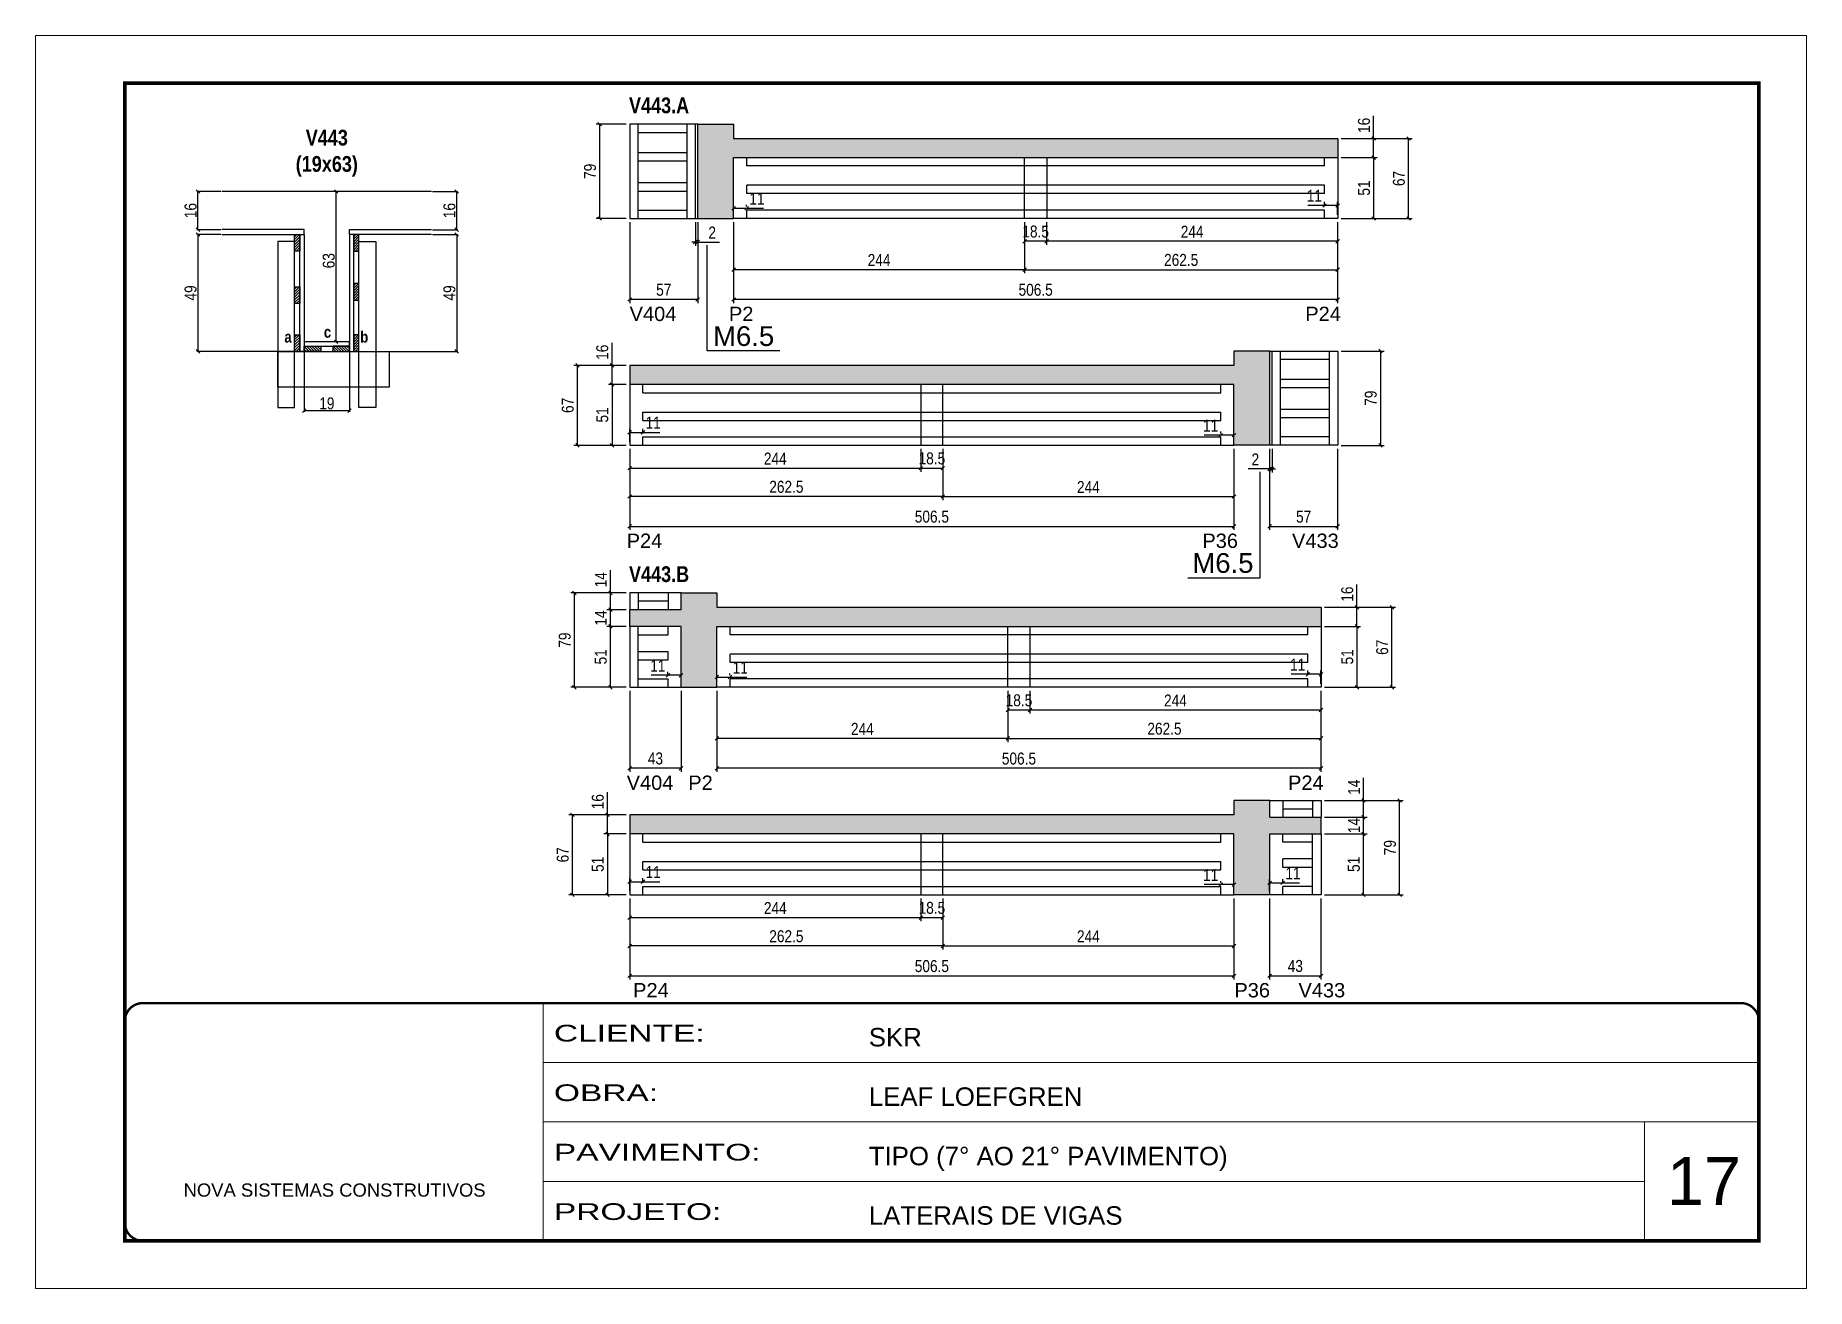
# Model space of a CAD drawing. Extents: x 3309 to 9563, y -2522 to 14608.
# Drawn here: x 3309 to 4794, y 8964 to 10014 of the extents above; entities that cross this region are included whole.
import ezdxf

# ---------------------------------------------------------------- set-up
doc = ezdxf.new("R2010")
doc.units = 0
doc.linetypes.add('CONTINUO', pattern=[0])
doc.linetypes.add('DASHED', pattern=[0.75, 0.5, -0.25])
for name, color, linetype in [('5', 5, 'Continuous'), ('COTA', 241, 'Continuous'), ('detalhes', 4, 'Continuous'), ('NOMENCLATURA', 7, 'Continuous'), ('Painéis', 200, 'Continuous'), ('SARR_2.2x7', 40, 'Continuous'), ('SARR_3.5x7', 81, 'Continuous'), ('SARR_EDITAR', 141, 'Continuous')]:
    doc.layers.add(name, color=color, linetype=linetype)
for name, color, linetype, lineweight in [('CARIMBO', 255, 'Continuous', 9), ('CONCRETO', 251, 'Continuous', 25), ('Folhas', 255, 'Continuous', 9), ('SARRAFO DE PRESSAO', 251, 'DASHED', 9)]:
    doc.layers.add(name, color=color, linetype=linetype, lineweight=lineweight)
doc.styles.add('ARIAL', font='arial.ttf')
doc.styles.add('COTA TECNICA', font='techl___.ttf', dxfattribs={"height": 10})
doc.styles.add('COTA TECNICA 2X', font='techl___.ttf', dxfattribs={"height": 10})
doc.styles.get("Standard").update_dxf_attribs({"font": 'arial.ttf'})
doc.styles.add('TECNICA', font='techb___.ttf', dxfattribs={"height": 10})
doc.styles.add('Tecnologia', font='')
doc.styles.get('Tecnologia').set_extended_font_data('Forgotten Futurist')
doc.dimstyles.new('PAINEL', dxfattribs={"dimtxt": 10, "dimasz": 3, "dimexe": 3, "dimexo": 3, "dimgap": 3, "dimtad": 1, "dimdec": 1, "dimzin": 12, "dimdsep": 46, "dimtxsty": 'COTA TECNICA', "dimblk1": 'OBLIQUE', "dimblk2": 'OBLIQUE', "dimsah": 1, "dimcen": 0.9, "dimclrd": 4, "dimclre": 4, "dimclrt": 240, "dimadec": 1, "dimazin": 3, "dimtfac": 1, "dimtdec": 1, "dimtmove": 0, "dimatfit": 3, "dimfxl": 1, "dimtolj": 1, "dimtzin": 12, "dimarcsym": 0})
doc.dimstyles.new('SECAO', dxfattribs={"dimscale": 0.333333, "dimtxt": 5, "dimasz": 9, "dimexe": 3, "dimexo": 3, "dimgap": 3, "dimtad": 1, "dimdec": 1, "dimlfac": 0.5, "dimzin": 12, "dimdsep": 46, "dimtxsty": 'COTA TECNICA 2X', "dimblk1": 'OBLIQUE', "dimblk2": 'OBLIQUE', "dimsah": 1, "dimcen": 0.9, "dimclrd": 4, "dimclre": 4, "dimclrt": 240, "dimadec": 1, "dimazin": 3, "dimtfac": 1, "dimtdec": 1, "dimtmove": 0, "dimatfit": 3, "dimfxl": 1, "dimtolj": 1, "dimtzin": 12, "dimarcsym": 0})
pattern_1 = [(135, (36770.1903, -113763.353), (-1.122532015, -1.122532015), [])]
pattern_2 = [(45, (-119985.518, -23388.7219), (-1.122532015, 1.122532015), [])]
pattern_3 = [(45, (-119985.518, -23472.7219), (-1.122532015, 1.122532015), [])]

msp = doc.modelspace()

# ---------------------------------------------------------------- texts
at = {"layer": '5', "linetype": 'Continuous'}
for s, rotation, p in [('V404', 359.99996, (3807.61, 9774.26)), ('P2', 0.00004, (3890.86, 9774.26)), ('P24', 0.00004, (4374.07, 9774.26)), ('P24', 359.99996, (3805.12, 9584.15)), ('P36', 359.99996, (4287.79, 9584.15)), ('V433', 0.00004, (4362.97, 9584.15)), ('V404', 359.99996, (3805.12, 9381.44)), ('P2', 359.99996, (3856.76, 9381.44)), ('P24', 0.00004, (4359.64, 9381.44)), ('P24', 359.99996, (3810.52, 9207.55)), ('P36', 359.99996, (4314.64, 9207.55)), ('V433', 0.00004, (4368.37, 9207.55))]:
    msp.add_text(s, height=12, rotation=rotation, dxfattribs=at).set_placement(p)
at = {"layer": 'CARIMBO', "style": 'ARIAL'}
msp.add_text('17', height=40, dxfattribs=at).set_placement((4677.23, 9033.7))
at = {"layer": 'detalhes', "style": 'TECNICA'}
for s, p in [('a', (3518.13, 9756.18)), ('c', (3551.2, 9760.29)), ('b', (3581.69, 9756.17))]:
    msp.add_text(s, height=9.6, dxfattribs=at).set_placement(p)
at = {"layer": 'NOMENCLATURA', "style": 'TECNICA'}
for s, p in [('V443.A', (3807.03, 9948.4)), ('V443.B', (3807.03, 9555.58))]:
    msp.add_text(s, height=13.2, dxfattribs=at).set_placement(p)
at = {"layer": 'NOMENCLATURA', "linetype": 'Continuous'}
for p in [(3877.55, 9753.38), (4279.41, 9563.27)]:
    msp.add_text('M6.5', height=16.5, dxfattribs=at).set_placement(p)
at = {"layer": 'NOMENCLATURA', "insert": (3553.68, 9934.51), "char_height": 13.2, "attachment_point": 2, "style": 'TECNICA'}
msp.add_mtext_dynamic_manual_height_columns('V443\\P(19x63)', width=300.2766, gutter_width=1, heights=[0], dxfattribs=at)

# ---------------------------------------------------------------- blocks, each defined once
blk = doc.blocks.new('9999999999')
at = {"color": 30, "linetype": 'CONTINUO'}
for p, q in [((98564.6, 34230.2), (98564.6, 34429.4)), ((98564.6, 34379.6), (99584, 34379.6)), ((98564.6, 34329.8), (99488, 34329.8)), ((99584, 34329.8), (99488, 34329.8)), ((99488, 34329.8), (99488, 34230.2)), ((98564.6, 34280), (99488, 34280))]:
    blk.add_line(p, q, dxfattribs=at)
at = {"color": 30, "linetype": 'CONTINUO', "const_width": 2}
blk.add_lwpolyline([(99584, 34230.2), (99584, 34414.4, 0.414214), (99569, 34429.4), (98229, 34429.4, 0.414214), (98214, 34414.4), (98214, 34245.2, 0.414214), (98229, 34230.2), (99584, 34230.2)], format="xyb", dxfattribs=at)
at = {"layer": 'Folhas'}
blk.add_lwpolyline([(98139, 34190.2), (99624, 34190.2), (99624, 35240.2), (98139, 35240.2)], close=True, dxfattribs=at)
at = {"layer": 'Folhas', "color": 30, "const_width": 3}
blk.add_lwpolyline([(98214, 34230.2), (99584, 34230.2), (99584, 35200.2), (98214, 35200.2)], close=True, dxfattribs=at)
at = {"color": 7, "linetype": 'Continuous', "ltscale": 5, "style": 'ARIAL'}
for s, height, p in [('SKR', 15.48, (98837.7, 34393.1)), ('LEAF LOEFGREN', 15.483, (98837.7, 34343.3)), ('TIPO (7° AO 21° PAVIMENTO)', 15.483, (98837.7, 34293.5)), ('NOVA SISTEMAS CONSTRUTIVOS', 11.059, (98263.2, 34267.2)), ('LATERAIS DE VIGAS', 15.483, (98837.7, 34243.7))]:
    blk.add_text(s, height=height, dxfattribs=at).set_placement(p)
at = {"layer": 'Folhas', "color": 7, "style": 'Tecnologia', "width": 1.5}
for s, p in [('CLIENTE:', (98573.7, 34397.2)), ('OBRA:', (98573.7, 34347.3)), ('PAVIMENTO:', (98573.7, 34297.5)), ('PROJETO:', (98573.7, 34247.7))]:
    blk.add_text(s, height=14, dxfattribs=at).set_placement(p)
blk = doc.blocks.new('_Oblique')
at = {"color": 0, "linetype": 'ByBlock', "lineweight": -2}
blk.add_line((-0.5, -0.5), (0.5, 0.5), dxfattribs=at)
blk = doc.blocks.new('*D1699')
at = {"layer": 'COTA', "color": 4, "lineweight": -2, "transparency": 16777216}
for p, q in [((3534.7, 9747.8), (3534.7, 9698.1)), ((3572.7, 9747.8), (3572.7, 9698.1)), ((3572.7, 9699.1), (3534.7, 9699.1))]:
    blk.add_line(p, q, dxfattribs=at)
at = {"layer": 'Defpoints', "color": 0, "transparency": 16777216}
for p in [(3534.7, 9748.8), (3572.7, 9748.8), (3534.7, 9699.1)]:
    blk.add_point(p, dxfattribs=at)
at = {"layer": 'COTA', "color": 4, "lineweight": -2, "transparency": 16777216, "xscale": 3, "yscale": 3, "zscale": 3, "rotation": 180}
blk.add_blockref('_Oblique', (3534.7, 9699.1), dxfattribs=at)
at = {"layer": 'COTA', "color": 4, "lineweight": -2, "transparency": 16777216, "xscale": 3, "yscale": 3, "zscale": 3}
blk.add_blockref('_Oblique', (3572.7, 9699.1), dxfattribs=at)
at = {"layer": 'COTA', "color": 240, "transparency": 16777216, "insert": (3553.7, 9705.2), "char_height": 10, "attachment_point": 5, "style": 'COTA TECNICA 2X'}
blk.add_mtext('\\A1;19', dxfattribs=at)
blk = doc.blocks.new('*D1700')
at = {"layer": 'COTA', "color": 4, "lineweight": -2, "transparency": 16777216}
for p, q in [((3465, 9846.8), (3444.6, 9846.8)), ((3445.6, 9846.8), (3445.6, 9748.8)), ((3525.7, 9748.8), (3444.6, 9748.8))]:
    blk.add_line(p, q, dxfattribs=at)
at = {"layer": 'Defpoints', "color": 0, "transparency": 16777216}
for p in [(3466, 9846.8), (3445.6, 9748.8), (3526.7, 9748.8, 0)]:
    blk.add_point(p, dxfattribs=at)
at = {"layer": 'COTA', "color": 4, "lineweight": -2, "transparency": 16777216, "xscale": 3, "yscale": 3, "zscale": 3}
for p, rotation in [((3445.6, 9846.8), 90), ((3445.6, 9748.8), 270)]:
    blk.add_blockref('_Oblique', p, dxfattribs=dict(at, rotation=rotation))
at = {"layer": 'COTA', "color": 240, "transparency": 16777216, "insert": (3439.5, 9797.8), "char_height": 10, "attachment_point": 5, "rotation": 90, "style": 'COTA TECNICA 2X'}
blk.add_mtext('\\A1;49', dxfattribs=at)
blk = doc.blocks.new('*D1701')
at = {"layer": 'COTA', "color": 4, "lineweight": -2, "transparency": 16777216}
for p, q in [((3642.4, 9846.8), (3663.6, 9846.8)), ((3662.6, 9846.8), (3662.6, 9748.8)), ((3581.7, 9748.8), (3663.6, 9748.8))]:
    blk.add_line(p, q, dxfattribs=at)
at = {"layer": 'Defpoints', "color": 0, "transparency": 16777216}
for p in [(3641.4, 9846.8), (3580.7, 9748.8, 0), (3662.6, 9748.8)]:
    blk.add_point(p, dxfattribs=at)
at = {"layer": 'COTA', "color": 4, "lineweight": -2, "transparency": 16777216, "xscale": 3, "yscale": 3, "zscale": 3}
for p, rotation in [((3662.6, 9846.8), 90), ((3662.6, 9748.8), 270)]:
    blk.add_blockref('_Oblique', p, dxfattribs=dict(at, rotation=rotation))
at = {"layer": 'COTA', "color": 240, "transparency": 16777216, "insert": (3656.5, 9797.8), "char_height": 10, "attachment_point": 5, "rotation": 90, "style": 'COTA TECNICA 2X'}
blk.add_mtext('\\A1;49', dxfattribs=at)
blk = doc.blocks.new('*D1702')
at = {"layer": 'COTA', "color": 4, "lineweight": -2, "transparency": 16777216}
for p, q in [((3571.7, 9882.8), (3560.5, 9882.8)), ((3561.5, 9756.8), (3561.5, 9882.8)), ((3571.7, 9756.8), (3560.5, 9756.8))]:
    blk.add_line(p, q, dxfattribs=at)
at = {"layer": 'Defpoints', "color": 0, "transparency": 16777216}
for p in [(3561.5, 9882.8), (3572.7, 9882.8), (3572.7, 9756.8)]:
    blk.add_point(p, dxfattribs=at)
at = {"layer": 'COTA', "color": 4, "lineweight": -2, "transparency": 16777216, "xscale": 3, "yscale": 3, "zscale": 3}
for p, rotation in [((3561.5, 9882.8), 90), ((3561.5, 9756.8), 270)]:
    blk.add_blockref('_Oblique', p, dxfattribs=dict(at, rotation=rotation))
at = {"layer": 'COTA', "color": 240, "transparency": 16777216, "insert": (3555.3, 9824.8), "char_height": 10, "attachment_point": 5, "rotation": 90, "style": 'COTA TECNICA 2X'}
blk.add_mtext('\\A1;63', dxfattribs=at)
blk = doc.blocks.new('*D1703')
at = {"layer": 'COTA', "color": 4, "lineweight": -2, "transparency": 16777216}
for p, q in [((3642.4, 9882.8), (3663.6, 9882.8)), ((3662.6, 9850.8), (3662.6, 9882.8)), ((3642.4, 9850.8), (3663.6, 9850.8))]:
    blk.add_line(p, q, dxfattribs=at)
at = {"layer": 'Defpoints', "color": 0, "transparency": 16777216}
for p in [(3641.4, 9882.8), (3662.6, 9882.8), (3641.4, 9850.8)]:
    blk.add_point(p, dxfattribs=at)
at = {"layer": 'COTA', "color": 4, "lineweight": -2, "transparency": 16777216, "xscale": 3, "yscale": 3, "zscale": 3}
for p, rotation in [((3662.6, 9882.8), 90), ((3662.6, 9850.8), 270)]:
    blk.add_blockref('_Oblique', p, dxfattribs=dict(at, rotation=rotation))
at = {"layer": 'COTA', "color": 240, "transparency": 16777216, "insert": (3656.5, 9866.8), "char_height": 10, "attachment_point": 5, "rotation": 90, "style": 'COTA TECNICA 2X'}
blk.add_mtext('\\A1;16', dxfattribs=at)
blk = doc.blocks.new('*D1704')
at = {"layer": 'COTA', "color": 4, "lineweight": -2, "transparency": 16777216}
for p, q in [((3465, 9882.8), (3444.6, 9882.8)), ((3445.6, 9850.8), (3445.6, 9882.8)), ((3465, 9850.8), (3444.6, 9850.8))]:
    blk.add_line(p, q, dxfattribs=at)
at = {"layer": 'Defpoints', "color": 0, "transparency": 16777216}
for p in [(3445.6, 9882.8), (3466, 9882.8), (3466, 9850.8)]:
    blk.add_point(p, dxfattribs=at)
at = {"layer": 'COTA', "color": 4, "lineweight": -2, "transparency": 16777216, "xscale": 3, "yscale": 3, "zscale": 3}
for p, rotation in [((3445.6, 9882.8), 90), ((3445.6, 9850.8), 270)]:
    blk.add_blockref('_Oblique', p, dxfattribs=dict(at, rotation=rotation))
at = {"layer": 'COTA', "color": 240, "transparency": 16777216, "insert": (3439.5, 9866.8), "char_height": 10, "attachment_point": 5, "rotation": 90, "style": 'COTA TECNICA 2X'}
blk.add_mtext('\\A1;16', dxfattribs=at)
blk = doc.blocks.new('*D1707')
at = {"layer": 'COTA', "color": 4, "lineweight": -2, "transparency": 16777216}
for p, q in [((3807.7, 9857.2), (3807.7, 9789.3)), ((3864.7, 9857.2), (3864.7, 9789.3)), ((3864.7, 9792.3), (3807.7, 9792.3))]:
    blk.add_line(p, q, dxfattribs=at)
at = {"layer": 'Defpoints', "color": 0, "transparency": 16777216}
for p in [(3807.7, 9860.2), (3864.7, 9860.2), (3807.7, 9792.3)]:
    blk.add_point(p, dxfattribs=at)
at = {"layer": 'COTA', "color": 4, "lineweight": -2, "transparency": 16777216, "xscale": 3, "yscale": 3, "zscale": 3, "rotation": 180}
blk.add_blockref('_Oblique', (3807.7, 9792.3), dxfattribs=at)
at = {"layer": 'COTA', "color": 4, "lineweight": -2, "transparency": 16777216, "xscale": 3, "yscale": 3, "zscale": 3}
blk.add_blockref('_Oblique', (3864.7, 9792.3), dxfattribs=at)
at = {"layer": 'COTA', "color": 240, "transparency": 16777216, "insert": (3836.2, 9800.4), "char_height": 10, "attachment_point": 5, "style": 'COTA TECNICA'}
blk.add_mtext('\\A1;57', dxfattribs=at)
blk = doc.blocks.new('*D1710')
at = {"layer": 'COTA', "color": 4, "lineweight": -2, "transparency": 16777216}
for p, q in [((3894.7, 9857.2), (3894.7, 9789.3)), ((4401.2, 9857.2), (4401.2, 9789.3)), ((4401.2, 9792.3), (3894.7, 9792.3))]:
    blk.add_line(p, q, dxfattribs=at)
at = {"layer": 'Defpoints', "color": 0, "transparency": 16777216}
for p in [(3894.7, 9860.2), (4401.2, 9860.2), (3894.7, 9792.3)]:
    blk.add_point(p, dxfattribs=at)
at = {"layer": 'COTA', "color": 4, "lineweight": -2, "transparency": 16777216, "xscale": 3, "yscale": 3, "zscale": 3, "rotation": 180}
blk.add_blockref('_Oblique', (3894.7, 9792.3), dxfattribs=at)
at = {"layer": 'COTA', "color": 4, "lineweight": -2, "transparency": 16777216, "xscale": 3, "yscale": 3, "zscale": 3}
blk.add_blockref('_Oblique', (4401.2, 9792.3), dxfattribs=at)
at = {"layer": 'COTA', "color": 240, "transparency": 16777216, "insert": (4148, 9800.4), "char_height": 10, "attachment_point": 5, "style": 'COTA TECNICA'}
blk.add_mtext('\\A1;506.5', dxfattribs=at)
blk = doc.blocks.new('*D1711')
at = {"layer": 'COTA', "color": 4, "lineweight": -2, "transparency": 16777216}
for p, q in [((4157.2, 9857.2), (4157.2, 9838.1)), ((4401.2, 9857.2), (4401.2, 9838.1)), ((4401.2, 9841.1), (4157.2, 9841.1))]:
    blk.add_line(p, q, dxfattribs=at)
at = {"layer": 'Defpoints', "color": 0, "transparency": 16777216}
for p in [(4157.2, 9860.2), (4401.2, 9860.2), (4157.2, 9841.1)]:
    blk.add_point(p, dxfattribs=at)
at = {"layer": 'COTA', "color": 4, "lineweight": -2, "transparency": 16777216, "xscale": 3, "yscale": 3, "zscale": 3, "rotation": 180}
blk.add_blockref('_Oblique', (4157.2, 9841.1), dxfattribs=at)
at = {"layer": 'COTA', "color": 4, "lineweight": -2, "transparency": 16777216, "xscale": 3, "yscale": 3, "zscale": 3}
blk.add_blockref('_Oblique', (4401.2, 9841.1), dxfattribs=at)
at = {"layer": 'COTA', "color": 240, "transparency": 16777216, "insert": (4279.2, 9849.1), "char_height": 10, "attachment_point": 5, "style": 'COTA TECNICA'}
blk.add_mtext('\\A1;244', dxfattribs=at)
blk = doc.blocks.new('*D1708')
at = {"layer": 'COTA', "color": 4, "lineweight": -2, "transparency": 16777216}
for p, q in [((3894.7, 9857.2), (3894.7, 9814.3)), ((4138.7, 9857.2), (4138.7, 9814.3)), ((4138.7, 9817.3), (3894.7, 9817.3))]:
    blk.add_line(p, q, dxfattribs=at)
at = {"layer": 'Defpoints', "color": 0, "transparency": 16777216}
for p in [(3894.7, 9860.2), (4138.7, 9860.2), (3894.7, 9817.3)]:
    blk.add_point(p, dxfattribs=at)
at = {"layer": 'COTA', "color": 4, "lineweight": -2, "transparency": 16777216, "xscale": 3, "yscale": 3, "zscale": 3, "rotation": 180}
blk.add_blockref('_Oblique', (3894.7, 9817.3), dxfattribs=at)
at = {"layer": 'COTA', "color": 4, "lineweight": -2, "transparency": 16777216, "xscale": 3, "yscale": 3, "zscale": 3}
blk.add_blockref('_Oblique', (4138.7, 9817.3), dxfattribs=at)
at = {"layer": 'COTA', "color": 240, "transparency": 16777216, "insert": (4016.7, 9825.4), "char_height": 10, "attachment_point": 5, "style": 'COTA TECNICA'}
blk.add_mtext('\\A1;244', dxfattribs=at)
blk = doc.blocks.new('*D1712')
at = {"layer": 'COTA', "color": 4, "lineweight": -2, "transparency": 16777216}
for p, q in [((4138.7, 9857.2), (4138.7, 9838.1)), ((4157.2, 9857.2), (4157.2, 9838.1)), ((4157.2, 9841.1), (4138.7, 9841.1))]:
    blk.add_line(p, q, dxfattribs=at)
at = {"layer": 'Defpoints', "color": 0, "transparency": 16777216}
for p in [(4138.7, 9860.2), (4157.2, 9860.2), (4138.7, 9841.1)]:
    blk.add_point(p, dxfattribs=at)
at = {"layer": 'COTA', "color": 4, "lineweight": -2, "transparency": 16777216, "xscale": 3, "yscale": 3, "zscale": 3, "rotation": 180}
blk.add_blockref('_Oblique', (4138.7, 9841.1), dxfattribs=at)
at = {"layer": 'COTA', "color": 4, "lineweight": -2, "transparency": 16777216, "xscale": 3, "yscale": 3, "zscale": 3}
blk.add_blockref('_Oblique', (4157.2, 9841.1), dxfattribs=at)
at = {"layer": 'COTA', "color": 240, "transparency": 16777216, "insert": (4148, 9849.2), "char_height": 10, "attachment_point": 5, "style": 'COTA TECNICA'}
blk.add_mtext('\\A1;18.5', dxfattribs=at)
blk = doc.blocks.new('*D1713')
at = {"layer": 'COTA', "color": 4, "lineweight": -2, "transparency": 16777216}
for p, q in [((4404.2, 9911.2), (4434.4, 9911.2)), ((4431.4, 9911.2), (4431.4, 9860.2)), ((4404.2, 9860.2), (4434.4, 9860.2))]:
    blk.add_line(p, q, dxfattribs=at)
at = {"layer": 'Defpoints', "color": 0, "transparency": 16777216}
for p in [(4401.2, 9911.2), (4401.2, 9860.2), (4431.4, 9860.2)]:
    blk.add_point(p, dxfattribs=at)
at = {"layer": 'COTA', "color": 4, "lineweight": -2, "transparency": 16777216, "xscale": 3, "yscale": 3, "zscale": 3}
for p, rotation in [((4431.4, 9911.2), 90), ((4431.4, 9860.2), 270)]:
    blk.add_blockref('_Oblique', p, dxfattribs=dict(at, rotation=rotation))
at = {"layer": 'COTA', "color": 240, "transparency": 16777216, "insert": (4423.3, 9885.7), "char_height": 10, "attachment_point": 5, "rotation": 90, "style": 'COTA TECNICA'}
blk.add_mtext('\\A1;51', dxfattribs=at)
blk = doc.blocks.new('*D1714')
at = {"layer": 'COTA', "color": 4, "lineweight": -2, "transparency": 16777216}
for p, q in [((4431.4, 9927.2), (4431.4, 9946.2)), ((4404.2, 9927.2), (4434.4, 9927.2)), ((4431.4, 9911.2), (4431.4, 9927.2)), ((4404.2, 9911.2), (4434.4, 9911.2))]:
    blk.add_line(p, q, dxfattribs=at)
at = {"layer": 'Defpoints', "color": 0, "transparency": 16777216}
for p in [(4401.2, 9927.2), (4431.4, 9927.2), (4401.2, 9911.2)]:
    blk.add_point(p, dxfattribs=at)
at = {"layer": 'COTA', "color": 4, "lineweight": -2, "transparency": 16777216, "xscale": 3, "yscale": 3, "zscale": 3}
for p, rotation in [((4431.4, 9927.2), 90), ((4431.4, 9911.2), 270)]:
    blk.add_blockref('_Oblique', p, dxfattribs=dict(at, rotation=rotation))
at = {"layer": 'COTA', "color": 240, "transparency": 16777216, "insert": (4423.3, 9938.2), "char_height": 10, "attachment_point": 5, "rotation": 90, "style": 'COTA TECNICA'}
blk.add_mtext('\\A1;16', dxfattribs=at)
blk = doc.blocks.new('*D1715')
at = {"layer": 'COTA', "color": 4, "lineweight": -2, "transparency": 16777216}
for p, q in [((4404.2, 9927.2), (4463.7, 9927.2)), ((4460.7, 9860.2), (4460.7, 9927.2)), ((4404.2, 9860.2), (4463.7, 9860.2))]:
    blk.add_line(p, q, dxfattribs=at)
at = {"layer": 'Defpoints', "color": 0, "transparency": 16777216}
for p in [(4401.2, 9927.2), (4460.7, 9927.2), (4401.2, 9860.2)]:
    blk.add_point(p, dxfattribs=at)
at = {"layer": 'COTA', "color": 4, "lineweight": -2, "transparency": 16777216, "xscale": 3, "yscale": 3, "zscale": 3}
for p, rotation in [((4460.7, 9927.2), 90), ((4460.7, 9860.2), 270)]:
    blk.add_blockref('_Oblique', p, dxfattribs=dict(at, rotation=rotation))
at = {"layer": 'COTA', "color": 240, "transparency": 16777216, "insert": (4452.6, 9893.7), "char_height": 10, "attachment_point": 5, "rotation": 90, "style": 'COTA TECNICA'}
blk.add_mtext('\\A1;67', dxfattribs=at)
blk = doc.blocks.new('*D1716')
at = {"layer": 'COTA', "color": 4, "lineweight": -2, "transparency": 16777216}
for p, q in [((4138.7, 9857.2), (4138.7, 9814.3)), ((4401.2, 9857.2), (4401.2, 9814.3)), ((4138.7, 9817.3), (4401.2, 9817.3))]:
    blk.add_line(p, q, dxfattribs=at)
at = {"layer": 'Defpoints', "color": 0, "transparency": 16777216}
for p in [(4138.7, 9860.2), (4401.2, 9860.2), (4401.2, 9817.3)]:
    blk.add_point(p, dxfattribs=at)
at = {"layer": 'COTA', "color": 4, "lineweight": -2, "transparency": 16777216, "xscale": 3, "yscale": 3, "zscale": 3, "rotation": 180}
blk.add_blockref('_Oblique', (4138.7, 9817.3), dxfattribs=at)
at = {"layer": 'COTA', "color": 4, "lineweight": -2, "transparency": 16777216, "xscale": 3, "yscale": 3, "zscale": 3}
blk.add_blockref('_Oblique', (4401.2, 9817.3), dxfattribs=at)
at = {"layer": 'COTA', "color": 240, "transparency": 16777216, "insert": (4270, 9825.4), "char_height": 10, "attachment_point": 5, "style": 'COTA TECNICA'}
blk.add_mtext('\\A1;262.5', dxfattribs=at)
blk = doc.blocks.new('*D1717')
at = {"layer": 'COTA', "color": 4, "lineweight": -2, "transparency": 16777216}
for p, q in [((3894.7, 9870.2), (3894.7, 9871.7)), ((3894.7, 9868.7), (3905.7, 9868.7)), ((3905.7, 9870.2), (3905.7, 9871.7)), ((3905.7, 9868.7), (3919.8, 9868.7))]:
    blk.add_line(p, q, dxfattribs=at)
at = {"layer": 'Defpoints', "color": 0, "transparency": 16777216}
for p in [(3894.7, 9867.2), (3905.7, 9868.7), (3905.7, 9867.2)]:
    blk.add_point(p, dxfattribs=at)
at = {"layer": 'COTA', "color": 4, "lineweight": -2, "transparency": 16777216, "xscale": 3, "yscale": 3, "zscale": 3, "rotation": 180}
blk.add_blockref('_Oblique', (3894.7, 9868.7), dxfattribs=at)
at = {"layer": 'COTA', "color": 4, "lineweight": -2, "transparency": 16777216, "xscale": 3, "yscale": 3, "zscale": 3}
blk.add_blockref('_Oblique', (3905.7, 9868.7), dxfattribs=at)
at = {"layer": 'COTA', "color": 240, "transparency": 16777216, "insert": (3914.3, 9876.7), "char_height": 10, "attachment_point": 5, "style": 'COTA TECNICA'}
blk.add_mtext('\\A1;11', dxfattribs=at)
blk = doc.blocks.new('*D1718')
at = {"layer": 'COTA', "color": 4, "lineweight": -2, "transparency": 16777216}
for p, q in [((4390.2, 9871.1), (4376.2, 9871.1)), ((4390.2, 9870.2), (4390.2, 9874.1)), ((4401.2, 9871.1), (4390.2, 9871.1)), ((4401.2, 9863.2), (4401.2, 9874.1))]:
    blk.add_line(p, q, dxfattribs=at)
at = {"layer": 'Defpoints', "color": 0, "transparency": 16777216}
for p in [(4390.2, 9871.1), (4390.2, 9867.2), (4401.2, 9860.2)]:
    blk.add_point(p, dxfattribs=at)
at = {"layer": 'COTA', "color": 4, "lineweight": -2, "transparency": 16777216, "xscale": 3, "yscale": 3, "zscale": 3, "rotation": 180}
blk.add_blockref('_Oblique', (4390.2, 9871.1), dxfattribs=at)
at = {"layer": 'COTA', "color": 4, "lineweight": -2, "transparency": 16777216, "xscale": 3, "yscale": 3, "zscale": 3}
blk.add_blockref('_Oblique', (4401.2, 9871.1), dxfattribs=at)
at = {"layer": 'COTA', "color": 240, "transparency": 16777216, "insert": (4381.7, 9879.2), "char_height": 10, "attachment_point": 5, "style": 'COTA TECNICA'}
blk.add_mtext('\\A1;11', dxfattribs=at)
blk = doc.blocks.new('*D1719')
at = {"layer": 'COTA', "color": 4, "lineweight": -2, "transparency": 16777216}
for p, q in [((3862.7, 9857.2), (3862.7, 9837.4)), ((3864.7, 9857.2), (3864.7, 9837.4)), ((3862.7, 9840.4), (3859.7, 9840.4)), ((3862.7, 9840.4), (3864.7, 9840.4)), ((3864.7, 9840.4), (3882.9, 9840.4))]:
    blk.add_line(p, q, dxfattribs=at)
at = {"layer": 'Defpoints', "color": 0, "transparency": 16777216}
for p in [(3862.7, 9860.2), (3864.7, 9860.2), (3864.7, 9840.4)]:
    blk.add_point(p, dxfattribs=at)
at = {"layer": 'COTA', "color": 4, "lineweight": -2, "transparency": 16777216, "xscale": 3, "yscale": 3, "zscale": 3}
blk.add_blockref('_Oblique', (3862.7, 9840.4), dxfattribs=at)
at = {"layer": 'COTA', "color": 4, "lineweight": -2, "transparency": 16777216, "xscale": 3, "yscale": 3, "zscale": 3, "rotation": 180}
blk.add_blockref('_Oblique', (3864.7, 9840.4), dxfattribs=at)
at = {"layer": 'COTA', "color": 240, "transparency": 16777216, "insert": (3876.8, 9848.4), "char_height": 10, "attachment_point": 5, "style": 'COTA TECNICA'}
blk.add_mtext('\\A1;2', dxfattribs=at)
blk = doc.blocks.new('*D1724')
at = {"layer": 'COTA', "color": 4, "lineweight": -2, "transparency": 16777216}
for p, q in [((4344.2, 9667.1), (4344.2, 9599.2)), ((4401.2, 9667.1), (4401.2, 9599.2)), ((4344.2, 9602.2), (4401.2, 9602.2))]:
    blk.add_line(p, q, dxfattribs=at)
at = {"layer": 'Defpoints', "color": 0, "transparency": 16777216}
for p in [(4344.2, 9670.1), (4401.2, 9670.1), (4401.2, 9602.2)]:
    blk.add_point(p, dxfattribs=at)
at = {"layer": 'COTA', "color": 4, "lineweight": -2, "transparency": 16777216, "xscale": 3, "yscale": 3, "zscale": 3, "rotation": 180}
blk.add_blockref('_Oblique', (4344.2, 9602.2), dxfattribs=at)
at = {"layer": 'COTA', "color": 4, "lineweight": -2, "transparency": 16777216, "xscale": 3, "yscale": 3, "zscale": 3}
blk.add_blockref('_Oblique', (4401.2, 9602.2), dxfattribs=at)
at = {"layer": 'COTA', "color": 240, "transparency": 16777216, "insert": (4372.7, 9610.3), "char_height": 10, "attachment_point": 5, "style": 'COTA TECNICA'}
blk.add_mtext('\\A1;57', dxfattribs=at)
blk = doc.blocks.new('*D1725')
at = {"layer": 'COTA', "color": 4, "lineweight": -2, "transparency": 16777216}
for p, q in [((3807.7, 9667.1), (3807.7, 9599.2)), ((4314.2, 9667.1), (4314.2, 9599.2)), ((3807.7, 9602.2), (4314.2, 9602.2))]:
    blk.add_line(p, q, dxfattribs=at)
at = {"layer": 'Defpoints', "color": 0, "transparency": 16777216}
for p in [(3807.7, 9670.1), (4314.2, 9670.1), (4314.2, 9602.2)]:
    blk.add_point(p, dxfattribs=at)
at = {"layer": 'COTA', "color": 4, "lineweight": -2, "transparency": 16777216, "xscale": 3, "yscale": 3, "zscale": 3, "rotation": 180}
blk.add_blockref('_Oblique', (3807.7, 9602.2), dxfattribs=at)
at = {"layer": 'COTA', "color": 4, "lineweight": -2, "transparency": 16777216, "xscale": 3, "yscale": 3, "zscale": 3}
blk.add_blockref('_Oblique', (4314.2, 9602.2), dxfattribs=at)
at = {"layer": 'COTA', "color": 240, "transparency": 16777216, "insert": (4061, 9610.3), "char_height": 10, "attachment_point": 5, "style": 'COTA TECNICA'}
blk.add_mtext('\\A1;506.5', dxfattribs=at)
blk = doc.blocks.new('*D1727')
at = {"layer": 'COTA', "color": 4, "lineweight": -2, "transparency": 16777216}
for p, q in [((3807.7, 9667.1), (3807.7, 9648)), ((4051.7, 9667.1), (4051.7, 9648)), ((3807.7, 9651), (4051.7, 9651))]:
    blk.add_line(p, q, dxfattribs=at)
at = {"layer": 'Defpoints', "color": 0, "transparency": 16777216}
for p in [(3807.7, 9670.1), (4051.7, 9670.1), (4051.7, 9651)]:
    blk.add_point(p, dxfattribs=at)
at = {"layer": 'COTA', "color": 4, "lineweight": -2, "transparency": 16777216, "xscale": 3, "yscale": 3, "zscale": 3, "rotation": 180}
blk.add_blockref('_Oblique', (3807.7, 9651), dxfattribs=at)
at = {"layer": 'COTA', "color": 4, "lineweight": -2, "transparency": 16777216, "xscale": 3, "yscale": 3, "zscale": 3}
blk.add_blockref('_Oblique', (4051.7, 9651), dxfattribs=at)
at = {"layer": 'COTA', "color": 240, "transparency": 16777216, "insert": (3929.7, 9659), "char_height": 10, "attachment_point": 5, "style": 'COTA TECNICA'}
blk.add_mtext('\\A1;244', dxfattribs=at)
blk = doc.blocks.new('*D1720')
at = {"layer": 'COTA', "color": 4, "lineweight": -2, "transparency": 16777216}
for p, q in [((4070.2, 9667.1), (4070.2, 9624.2)), ((4314.2, 9667.1), (4314.2, 9624.2)), ((4070.2, 9627.2), (4314.2, 9627.2))]:
    blk.add_line(p, q, dxfattribs=at)
at = {"layer": 'Defpoints', "color": 0, "transparency": 16777216}
for p in [(4070.2, 9670.1), (4314.2, 9670.1), (4314.2, 9627.2)]:
    blk.add_point(p, dxfattribs=at)
at = {"layer": 'COTA', "color": 4, "lineweight": -2, "transparency": 16777216, "xscale": 3, "yscale": 3, "zscale": 3, "rotation": 180}
blk.add_blockref('_Oblique', (4070.2, 9627.2), dxfattribs=at)
at = {"layer": 'COTA', "color": 4, "lineweight": -2, "transparency": 16777216, "xscale": 3, "yscale": 3, "zscale": 3}
blk.add_blockref('_Oblique', (4314.2, 9627.2), dxfattribs=at)
at = {"layer": 'COTA', "color": 240, "transparency": 16777216, "insert": (4192.2, 9635.2), "char_height": 10, "attachment_point": 5, "style": 'COTA TECNICA'}
blk.add_mtext('\\A1;244', dxfattribs=at)
blk = doc.blocks.new('*D1728')
at = {"layer": 'COTA', "color": 4, "lineweight": -2, "transparency": 16777216}
for p, q in [((4051.7, 9667.1), (4051.7, 9648)), ((4070.2, 9667.1), (4070.2, 9648)), ((4051.7, 9651), (4070.2, 9651))]:
    blk.add_line(p, q, dxfattribs=at)
at = {"layer": 'Defpoints', "color": 0, "transparency": 16777216}
for p in [(4051.7, 9670.1), (4070.2, 9670.1), (4070.2, 9651)]:
    blk.add_point(p, dxfattribs=at)
at = {"layer": 'COTA', "color": 4, "lineweight": -2, "transparency": 16777216, "xscale": 3, "yscale": 3, "zscale": 3, "rotation": 180}
blk.add_blockref('_Oblique', (4051.7, 9651), dxfattribs=at)
at = {"layer": 'COTA', "color": 4, "lineweight": -2, "transparency": 16777216, "xscale": 3, "yscale": 3, "zscale": 3}
blk.add_blockref('_Oblique', (4070.2, 9651), dxfattribs=at)
at = {"layer": 'COTA', "color": 240, "transparency": 16777216, "insert": (4061, 9659.1), "char_height": 10, "attachment_point": 5, "style": 'COTA TECNICA'}
blk.add_mtext('\\A1;18.5', dxfattribs=at)
blk = doc.blocks.new('*D1726')
at = {"layer": 'COTA', "color": 4, "lineweight": -2, "transparency": 16777216}
for p, q in [((3807.7, 9667.1), (3807.7, 9624.2)), ((4070.2, 9667.1), (4070.2, 9624.2)), ((4070.2, 9627.2), (3807.7, 9627.2))]:
    blk.add_line(p, q, dxfattribs=at)
at = {"layer": 'Defpoints', "color": 0, "transparency": 16777216}
for p in [(3807.7, 9670.1), (4070.2, 9670.1), (3807.7, 9627.2)]:
    blk.add_point(p, dxfattribs=at)
at = {"layer": 'COTA', "color": 4, "lineweight": -2, "transparency": 16777216, "xscale": 3, "yscale": 3, "zscale": 3, "rotation": 180}
blk.add_blockref('_Oblique', (3807.7, 9627.2), dxfattribs=at)
at = {"layer": 'COTA', "color": 4, "lineweight": -2, "transparency": 16777216, "xscale": 3, "yscale": 3, "zscale": 3}
blk.add_blockref('_Oblique', (4070.2, 9627.2), dxfattribs=at)
at = {"layer": 'COTA', "color": 240, "transparency": 16777216, "insert": (3939, 9635.3), "char_height": 10, "attachment_point": 5, "style": 'COTA TECNICA'}
blk.add_mtext('\\A1;262.5', dxfattribs=at)
blk = doc.blocks.new('*D1730')
at = {"layer": 'COTA', "color": 4, "lineweight": -2, "transparency": 16777216}
for p, q in [((4303.2, 9678.6), (4289.2, 9678.6)), ((4303.2, 9680.1), (4303.2, 9681.6)), ((4314.2, 9678.6), (4303.2, 9678.6)), ((4314.2, 9680.1), (4314.2, 9681.6))]:
    blk.add_line(p, q, dxfattribs=at)
at = {"layer": 'Defpoints', "color": 0, "transparency": 16777216}
for p in [(4303.2, 9678.6), (4303.2, 9677.1), (4314.2, 9677.1)]:
    blk.add_point(p, dxfattribs=at)
at = {"layer": 'COTA', "color": 4, "lineweight": -2, "transparency": 16777216, "xscale": 3, "yscale": 3, "zscale": 3, "rotation": 180}
blk.add_blockref('_Oblique', (4303.2, 9678.6), dxfattribs=at)
at = {"layer": 'COTA', "color": 4, "lineweight": -2, "transparency": 16777216, "xscale": 3, "yscale": 3, "zscale": 3}
blk.add_blockref('_Oblique', (4314.2, 9678.6), dxfattribs=at)
at = {"layer": 'COTA', "color": 240, "transparency": 16777216, "insert": (4294.7, 9686.6), "char_height": 10, "attachment_point": 5, "style": 'COTA TECNICA'}
blk.add_mtext('\\A1;11', dxfattribs=at)
blk = doc.blocks.new('*D1731')
at = {"layer": 'COTA', "color": 4, "lineweight": -2, "transparency": 16777216}
for p, q in [((3807.7, 9673.1), (3807.7, 9684)), ((3818.7, 9680.1), (3818.7, 9684)), ((3807.7, 9681), (3818.7, 9681)), ((3818.7, 9681), (3832.8, 9681))]:
    blk.add_line(p, q, dxfattribs=at)
at = {"layer": 'Defpoints', "color": 0, "transparency": 16777216}
for p in [(3807.7, 9670.1), (3818.7, 9681), (3818.7, 9677.1)]:
    blk.add_point(p, dxfattribs=at)
at = {"layer": 'COTA', "color": 4, "lineweight": -2, "transparency": 16777216, "xscale": 3, "yscale": 3, "zscale": 3, "rotation": 180}
blk.add_blockref('_Oblique', (3807.7, 9681), dxfattribs=at)
at = {"layer": 'COTA', "color": 4, "lineweight": -2, "transparency": 16777216, "xscale": 3, "yscale": 3, "zscale": 3}
blk.add_blockref('_Oblique', (3818.7, 9681), dxfattribs=at)
at = {"layer": 'COTA', "color": 240, "transparency": 16777216, "insert": (3827.3, 9689.1), "char_height": 10, "attachment_point": 5, "style": 'COTA TECNICA'}
blk.add_mtext('\\A1;11', dxfattribs=at)
blk = doc.blocks.new('*D1721')
at = {"layer": 'COTA', "color": 4, "lineweight": -2, "transparency": 16777216}
for p, q in [((4344.2, 9667.1), (4344.2, 9647.3)), ((4346.2, 9667.1), (4346.2, 9647.3)), ((4344.2, 9650.3), (4326.1, 9650.3)), ((4346.2, 9650.3), (4344.2, 9650.3)), ((4346.2, 9650.3), (4349.2, 9650.3))]:
    blk.add_line(p, q, dxfattribs=at)
at = {"layer": 'Defpoints', "color": 0, "transparency": 16777216}
for p in [(4344.2, 9670.1), (4346.2, 9670.1), (4344.2, 9650.3)]:
    blk.add_point(p, dxfattribs=at)
at = {"layer": 'COTA', "color": 4, "lineweight": -2, "transparency": 16777216, "xscale": 3, "yscale": 3, "zscale": 3}
blk.add_blockref('_Oblique', (4344.2, 9650.3), dxfattribs=at)
at = {"layer": 'COTA', "color": 4, "lineweight": -2, "transparency": 16777216, "xscale": 3, "yscale": 3, "zscale": 3, "rotation": 180}
blk.add_blockref('_Oblique', (4346.2, 9650.3), dxfattribs=at)
at = {"layer": 'COTA', "color": 240, "transparency": 16777216, "insert": (4332.2, 9658.3), "char_height": 10, "attachment_point": 5, "style": 'COTA TECNICA'}
blk.add_mtext('\\A1;2', dxfattribs=at)
blk = doc.blocks.new('*D1733')
at = {"layer": 'COTA', "color": 4, "lineweight": -2, "transparency": 16777216}
for p, q in [((3804.7, 9939.2), (3779.5, 9939.2)), ((3782.5, 9860.2), (3782.5, 9939.2)), ((3804.7, 9860.2), (3779.5, 9860.2))]:
    blk.add_line(p, q, dxfattribs=at)
at = {"layer": 'Defpoints', "color": 0, "transparency": 16777216}
for p in [(3782.5, 9939.2), (3807.7, 9939.2), (3807.7, 9860.2)]:
    blk.add_point(p, dxfattribs=at)
at = {"layer": 'COTA', "color": 4, "lineweight": -2, "transparency": 16777216, "xscale": 3, "yscale": 3, "zscale": 3}
for p, rotation in [((3782.5, 9939.2), 90), ((3782.5, 9860.2), 270)]:
    blk.add_blockref('_Oblique', p, dxfattribs=dict(at, rotation=rotation))
at = {"layer": 'COTA', "color": 240, "transparency": 16777216, "insert": (3774.4, 9899.7), "char_height": 10, "attachment_point": 5, "rotation": 90, "style": 'COTA TECNICA'}
blk.add_mtext('\\A1;79', dxfattribs=at)
blk = doc.blocks.new('*D1734')
at = {"layer": 'COTA', "color": 4, "lineweight": -2, "transparency": 16777216}
for p, q in [((3804.7, 9721.1), (3789.8, 9721.1)), ((3792.8, 9721.1), (3792.8, 9670.1)), ((3804.7, 9670.1), (3789.8, 9670.1))]:
    blk.add_line(p, q, dxfattribs=at)
at = {"layer": 'Defpoints', "color": 0, "transparency": 16777216}
for p in [(3807.7, 9721.1), (3792.8, 9670.1), (3807.7, 9670.1)]:
    blk.add_point(p, dxfattribs=at)
at = {"layer": 'COTA', "color": 4, "lineweight": -2, "transparency": 16777216, "xscale": 3, "yscale": 3, "zscale": 3}
for p, rotation in [((3792.8, 9721.1), 90), ((3792.8, 9670.1), 270)]:
    blk.add_blockref('_Oblique', p, dxfattribs=dict(at, rotation=rotation))
at = {"layer": 'COTA', "color": 240, "transparency": 16777216, "insert": (3784.7, 9695.6), "char_height": 10, "attachment_point": 5, "rotation": 90, "style": 'COTA TECNICA'}
blk.add_mtext('\\A1;51', dxfattribs=at)
blk = doc.blocks.new('*D1735')
at = {"layer": 'COTA', "color": 4, "lineweight": -2, "transparency": 16777216}
for p, q in [((3792.8, 9737.1), (3792.8, 9756.1)), ((3804.7, 9737.1), (3789.8, 9737.1)), ((3792.8, 9721.1), (3792.8, 9737.1)), ((3804.7, 9721.1), (3789.8, 9721.1))]:
    blk.add_line(p, q, dxfattribs=at)
at = {"layer": 'Defpoints', "color": 0, "transparency": 16777216}
for p in [(3792.8, 9737.1), (3807.7, 9737.1), (3807.7, 9721.1)]:
    blk.add_point(p, dxfattribs=at)
at = {"layer": 'COTA', "color": 4, "lineweight": -2, "transparency": 16777216, "xscale": 3, "yscale": 3, "zscale": 3}
for p, rotation in [((3792.8, 9737.1), 90), ((3792.8, 9721.1), 270)]:
    blk.add_blockref('_Oblique', p, dxfattribs=dict(at, rotation=rotation))
at = {"layer": 'COTA', "color": 240, "transparency": 16777216, "insert": (3784.7, 9748.1), "char_height": 10, "attachment_point": 5, "rotation": 90, "style": 'COTA TECNICA'}
blk.add_mtext('\\A1;16', dxfattribs=at)
blk = doc.blocks.new('*D1736')
at = {"layer": 'COTA', "color": 4, "lineweight": -2, "transparency": 16777216}
for p, q in [((3804.7, 9737.1), (3760.9, 9737.1)), ((3763.9, 9670.1), (3763.9, 9737.1)), ((3804.7, 9670.1), (3760.9, 9670.1))]:
    blk.add_line(p, q, dxfattribs=at)
at = {"layer": 'Defpoints', "color": 0, "transparency": 16777216}
for p in [(3763.9, 9737.1), (3807.7, 9737.1), (3807.7, 9670.1)]:
    blk.add_point(p, dxfattribs=at)
at = {"layer": 'COTA', "color": 4, "lineweight": -2, "transparency": 16777216, "xscale": 3, "yscale": 3, "zscale": 3}
for p, rotation in [((3763.9, 9737.1), 90), ((3763.9, 9670.1), 270)]:
    blk.add_blockref('_Oblique', p, dxfattribs=dict(at, rotation=rotation))
at = {"layer": 'COTA', "color": 240, "transparency": 16777216, "insert": (3755.7, 9703.6), "char_height": 10, "attachment_point": 5, "rotation": 90, "style": 'COTA TECNICA'}
blk.add_mtext('\\A1;67', dxfattribs=at)
blk = doc.blocks.new('*D1737')
at = {"layer": 'COTA', "color": 4, "lineweight": -2, "transparency": 16777216}
for p, q in [((4404.2, 9749.1), (4440.1, 9749.1)), ((4437.1, 9749.1), (4437.1, 9670.1)), ((4404.2, 9670.1), (4440.1, 9670.1))]:
    blk.add_line(p, q, dxfattribs=at)
at = {"layer": 'Defpoints', "color": 0, "transparency": 16777216}
for p in [(4401.2, 9749.1), (4401.2, 9670.1), (4437.1, 9670.1)]:
    blk.add_point(p, dxfattribs=at)
at = {"layer": 'COTA', "color": 4, "lineweight": -2, "transparency": 16777216, "xscale": 3, "yscale": 3, "zscale": 3}
for p, rotation in [((4437.1, 9749.1), 90), ((4437.1, 9670.1), 270)]:
    blk.add_blockref('_Oblique', p, dxfattribs=dict(at, rotation=rotation))
at = {"layer": 'COTA', "color": 240, "transparency": 16777216, "insert": (4429, 9709.6), "char_height": 10, "attachment_point": 5, "rotation": 90, "style": 'COTA TECNICA'}
blk.add_mtext('\\A1;79', dxfattribs=at)
blk = doc.blocks.new('*D1743')
at = {"layer": 'COTA', "color": 4, "lineweight": -2, "transparency": 16777216}
for p, q in [((3807.7, 9464.4), (3807.7, 9396.5)), ((3850.7, 9464.4), (3850.7, 9396.5)), ((3850.7, 9399.5), (3807.7, 9399.5))]:
    blk.add_line(p, q, dxfattribs=at)
at = {"layer": 'Defpoints', "color": 0, "transparency": 16777216}
for p in [(3807.7, 9467.4), (3850.7, 9467.4), (3807.7, 9399.5)]:
    blk.add_point(p, dxfattribs=at)
at = {"layer": 'COTA', "color": 4, "lineweight": -2, "transparency": 16777216, "xscale": 3, "yscale": 3, "zscale": 3, "rotation": 180}
blk.add_blockref('_Oblique', (3807.7, 9399.5), dxfattribs=at)
at = {"layer": 'COTA', "color": 4, "lineweight": -2, "transparency": 16777216, "xscale": 3, "yscale": 3, "zscale": 3}
blk.add_blockref('_Oblique', (3850.7, 9399.5), dxfattribs=at)
at = {"layer": 'COTA', "color": 240, "transparency": 16777216, "insert": (3829.2, 9407.7), "char_height": 10, "attachment_point": 5, "style": 'COTA TECNICA'}
blk.add_mtext('\\A1;43', dxfattribs=at)
blk = doc.blocks.new('*D1744')
at = {"layer": 'COTA', "color": 4, "lineweight": -2, "transparency": 16777216}
for p, q in [((3880.7, 9464.4), (3880.7, 9396.5)), ((4387.2, 9464.4), (4387.2, 9396.5)), ((4387.2, 9399.5), (3880.7, 9399.5))]:
    blk.add_line(p, q, dxfattribs=at)
at = {"layer": 'Defpoints', "color": 0, "transparency": 16777216}
for p in [(3880.7, 9467.4), (4387.2, 9467.4), (3880.7, 9399.5)]:
    blk.add_point(p, dxfattribs=at)
at = {"layer": 'COTA', "color": 4, "lineweight": -2, "transparency": 16777216, "xscale": 3, "yscale": 3, "zscale": 3, "rotation": 180}
blk.add_blockref('_Oblique', (3880.7, 9399.5), dxfattribs=at)
at = {"layer": 'COTA', "color": 4, "lineweight": -2, "transparency": 16777216, "xscale": 3, "yscale": 3, "zscale": 3}
blk.add_blockref('_Oblique', (4387.2, 9399.5), dxfattribs=at)
at = {"layer": 'COTA', "color": 240, "transparency": 16777216, "insert": (4134, 9407.6), "char_height": 10, "attachment_point": 5, "style": 'COTA TECNICA'}
blk.add_mtext('\\A1;506.5', dxfattribs=at)
blk = doc.blocks.new('*D1746')
at = {"layer": 'COTA', "color": 4, "lineweight": -2, "transparency": 16777216}
for p, q in [((4143.2, 9464.4), (4143.2, 9445.3)), ((4387.2, 9464.4), (4387.2, 9445.3)), ((4387.2, 9448.3), (4143.2, 9448.3))]:
    blk.add_line(p, q, dxfattribs=at)
at = {"layer": 'Defpoints', "color": 0, "transparency": 16777216}
for p in [(4143.2, 9467.4), (4387.2, 9467.4), (4143.2, 9448.3)]:
    blk.add_point(p, dxfattribs=at)
at = {"layer": 'COTA', "color": 4, "lineweight": -2, "transparency": 16777216, "xscale": 3, "yscale": 3, "zscale": 3, "rotation": 180}
blk.add_blockref('_Oblique', (4143.2, 9448.3), dxfattribs=at)
at = {"layer": 'COTA', "color": 4, "lineweight": -2, "transparency": 16777216, "xscale": 3, "yscale": 3, "zscale": 3}
blk.add_blockref('_Oblique', (4387.2, 9448.3), dxfattribs=at)
at = {"layer": 'COTA', "color": 240, "transparency": 16777216, "insert": (4265.2, 9456.3), "char_height": 10, "attachment_point": 5, "style": 'COTA TECNICA'}
blk.add_mtext('\\A1;244', dxfattribs=at)
blk = doc.blocks.new('*D1738')
at = {"layer": 'COTA', "color": 4, "lineweight": -2, "transparency": 16777216}
for p, q in [((3880.7, 9464.4), (3880.7, 9421.5)), ((4124.7, 9464.4), (4124.7, 9421.5)), ((4124.7, 9424.5), (3880.7, 9424.5))]:
    blk.add_line(p, q, dxfattribs=at)
at = {"layer": 'Defpoints', "color": 0, "transparency": 16777216}
for p in [(3880.7, 9467.4), (4124.7, 9467.4), (3880.7, 9424.5)]:
    blk.add_point(p, dxfattribs=at)
at = {"layer": 'COTA', "color": 4, "lineweight": -2, "transparency": 16777216, "xscale": 3, "yscale": 3, "zscale": 3, "rotation": 180}
blk.add_blockref('_Oblique', (3880.7, 9424.5), dxfattribs=at)
at = {"layer": 'COTA', "color": 4, "lineweight": -2, "transparency": 16777216, "xscale": 3, "yscale": 3, "zscale": 3}
blk.add_blockref('_Oblique', (4124.7, 9424.5), dxfattribs=at)
at = {"layer": 'COTA', "color": 240, "transparency": 16777216, "insert": (4002.7, 9432.5), "char_height": 10, "attachment_point": 5, "style": 'COTA TECNICA'}
blk.add_mtext('\\A1;244', dxfattribs=at)
blk = doc.blocks.new('*D1747')
at = {"layer": 'COTA', "color": 4, "lineweight": -2, "transparency": 16777216}
for p, q in [((4124.7, 9464.4), (4124.7, 9445.3)), ((4143.2, 9464.4), (4143.2, 9445.3)), ((4143.2, 9448.3), (4124.7, 9448.3))]:
    blk.add_line(p, q, dxfattribs=at)
at = {"layer": 'Defpoints', "color": 0, "transparency": 16777216}
for p in [(4124.7, 9467.4), (4143.2, 9467.4), (4124.7, 9448.3)]:
    blk.add_point(p, dxfattribs=at)
at = {"layer": 'COTA', "color": 4, "lineweight": -2, "transparency": 16777216, "xscale": 3, "yscale": 3, "zscale": 3, "rotation": 180}
blk.add_blockref('_Oblique', (4124.7, 9448.3), dxfattribs=at)
at = {"layer": 'COTA', "color": 4, "lineweight": -2, "transparency": 16777216, "xscale": 3, "yscale": 3, "zscale": 3}
blk.add_blockref('_Oblique', (4143.2, 9448.3), dxfattribs=at)
at = {"layer": 'COTA', "color": 240, "transparency": 16777216, "insert": (4134, 9456.4), "char_height": 10, "attachment_point": 5, "style": 'COTA TECNICA'}
blk.add_mtext('\\A1;18.5', dxfattribs=at)
blk = doc.blocks.new('*D1748')
at = {"layer": 'COTA', "color": 4, "lineweight": -2, "transparency": 16777216}
for p, q in [((4390.2, 9518.4), (4420.4, 9518.4)), ((4417.4, 9518.4), (4417.4, 9467.4)), ((4390.2, 9467.4), (4420.4, 9467.4))]:
    blk.add_line(p, q, dxfattribs=at)
at = {"layer": 'Defpoints', "color": 0, "transparency": 16777216}
for p in [(4387.2, 9518.4), (4387.2, 9467.4), (4417.4, 9467.4)]:
    blk.add_point(p, dxfattribs=at)
at = {"layer": 'COTA', "color": 4, "lineweight": -2, "transparency": 16777216, "xscale": 3, "yscale": 3, "zscale": 3}
for p, rotation in [((4417.4, 9518.4), 90), ((4417.4, 9467.4), 270)]:
    blk.add_blockref('_Oblique', p, dxfattribs=dict(at, rotation=rotation))
at = {"layer": 'COTA', "color": 240, "transparency": 16777216, "insert": (4409.3, 9492.9), "char_height": 10, "attachment_point": 5, "rotation": 90, "style": 'COTA TECNICA'}
blk.add_mtext('\\A1;51', dxfattribs=at)
blk = doc.blocks.new('*D1741')
at = {"layer": 'COTA', "color": 4, "lineweight": -2, "transparency": 16777216}
for p, q in [((4417.4, 9534.4), (4417.4, 9553.4)), ((4390.2, 9534.4), (4420.4, 9534.4)), ((4417.4, 9518.4), (4417.4, 9534.4)), ((4390.2, 9518.4), (4420.4, 9518.4))]:
    blk.add_line(p, q, dxfattribs=at)
at = {"layer": 'Defpoints', "color": 0, "transparency": 16777216}
for p in [(4387.2, 9534.4), (4417.4, 9534.4), (4387.2, 9518.4)]:
    blk.add_point(p, dxfattribs=at)
at = {"layer": 'COTA', "color": 4, "lineweight": -2, "transparency": 16777216, "xscale": 3, "yscale": 3, "zscale": 3}
for p, rotation in [((4417.4, 9534.4), 90), ((4417.4, 9518.4), 270)]:
    blk.add_blockref('_Oblique', p, dxfattribs=dict(at, rotation=rotation))
at = {"layer": 'COTA', "color": 240, "transparency": 16777216, "insert": (4409.3, 9545.4), "char_height": 10, "attachment_point": 5, "rotation": 90, "style": 'COTA TECNICA'}
blk.add_mtext('\\A1;16', dxfattribs=at)
blk = doc.blocks.new('*D1742')
at = {"layer": 'COTA', "color": 4, "lineweight": -2, "transparency": 16777216}
for p, q in [((4390.2, 9534.4), (4449.7, 9534.4)), ((4446.7, 9467.4), (4446.7, 9534.4)), ((4390.2, 9467.4), (4449.7, 9467.4))]:
    blk.add_line(p, q, dxfattribs=at)
at = {"layer": 'Defpoints', "color": 0, "transparency": 16777216}
for p in [(4387.2, 9534.4), (4446.7, 9534.4), (4387.2, 9467.4)]:
    blk.add_point(p, dxfattribs=at)
at = {"layer": 'COTA', "color": 4, "lineweight": -2, "transparency": 16777216, "xscale": 3, "yscale": 3, "zscale": 3}
for p, rotation in [((4446.7, 9534.4), 90), ((4446.7, 9467.4), 270)]:
    blk.add_blockref('_Oblique', p, dxfattribs=dict(at, rotation=rotation))
at = {"layer": 'COTA', "color": 240, "transparency": 16777216, "insert": (4438.6, 9500.9), "char_height": 10, "attachment_point": 5, "rotation": 90, "style": 'COTA TECNICA'}
blk.add_mtext('\\A1;67', dxfattribs=at)
blk = doc.blocks.new('*D1745')
at = {"layer": 'COTA', "color": 4, "lineweight": -2, "transparency": 16777216}
for p, q in [((4124.7, 9464.4), (4124.7, 9421.5)), ((4387.2, 9464.4), (4387.2, 9421.5)), ((4124.7, 9424.5), (4387.2, 9424.5))]:
    blk.add_line(p, q, dxfattribs=at)
at = {"layer": 'Defpoints', "color": 0, "transparency": 16777216}
for p in [(4124.7, 9467.4), (4387.2, 9467.4), (4387.2, 9424.5)]:
    blk.add_point(p, dxfattribs=at)
at = {"layer": 'COTA', "color": 4, "lineweight": -2, "transparency": 16777216, "xscale": 3, "yscale": 3, "zscale": 3, "rotation": 180}
blk.add_blockref('_Oblique', (4124.7, 9424.5), dxfattribs=at)
at = {"layer": 'COTA', "color": 4, "lineweight": -2, "transparency": 16777216, "xscale": 3, "yscale": 3, "zscale": 3}
blk.add_blockref('_Oblique', (4387.2, 9424.5), dxfattribs=at)
at = {"layer": 'COTA', "color": 240, "transparency": 16777216, "insert": (4256, 9432.6), "char_height": 10, "attachment_point": 5, "style": 'COTA TECNICA'}
blk.add_mtext('\\A1;262.5', dxfattribs=at)
blk = doc.blocks.new('*D1749')
at = {"layer": 'COTA', "color": 4, "lineweight": -2, "transparency": 16777216}
for p, q in [((3880.7, 9477.4), (3880.7, 9478.9)), ((3880.7, 9475.9), (3891.7, 9475.9)), ((3891.7, 9477.4), (3891.7, 9478.9)), ((3891.7, 9475.9), (3905.8, 9475.9))]:
    blk.add_line(p, q, dxfattribs=at)
at = {"layer": 'Defpoints', "color": 0, "transparency": 16777216}
for p in [(3880.7, 9474.4), (3891.7, 9475.9), (3891.7, 9474.4)]:
    blk.add_point(p, dxfattribs=at)
at = {"layer": 'COTA', "color": 4, "lineweight": -2, "transparency": 16777216, "xscale": 3, "yscale": 3, "zscale": 3, "rotation": 180}
blk.add_blockref('_Oblique', (3880.7, 9475.9), dxfattribs=at)
at = {"layer": 'COTA', "color": 4, "lineweight": -2, "transparency": 16777216, "xscale": 3, "yscale": 3, "zscale": 3}
blk.add_blockref('_Oblique', (3891.7, 9475.9), dxfattribs=at)
at = {"layer": 'COTA', "color": 240, "transparency": 16777216, "insert": (3900.3, 9483.9), "char_height": 10, "attachment_point": 5, "style": 'COTA TECNICA'}
blk.add_mtext('\\A1;11', dxfattribs=at)
blk = doc.blocks.new('*D1750')
at = {"layer": 'COTA', "color": 4, "lineweight": -2, "transparency": 16777216}
for p, q in [((4376.2, 9478.3), (4362.2, 9478.3)), ((4376.2, 9477.4), (4376.2, 9481.3)), ((4387.2, 9478.3), (4376.2, 9478.3)), ((4387.2, 9470.4), (4387.2, 9481.3))]:
    blk.add_line(p, q, dxfattribs=at)
at = {"layer": 'Defpoints', "color": 0, "transparency": 16777216}
for p in [(4376.2, 9478.3), (4376.2, 9474.4), (4387.2, 9467.4)]:
    blk.add_point(p, dxfattribs=at)
at = {"layer": 'COTA', "color": 4, "lineweight": -2, "transparency": 16777216, "xscale": 3, "yscale": 3, "zscale": 3, "rotation": 180}
blk.add_blockref('_Oblique', (4376.2, 9478.3), dxfattribs=at)
at = {"layer": 'COTA', "color": 4, "lineweight": -2, "transparency": 16777216, "xscale": 3, "yscale": 3, "zscale": 3}
blk.add_blockref('_Oblique', (4387.2, 9478.3), dxfattribs=at)
at = {"layer": 'COTA', "color": 240, "transparency": 16777216, "insert": (4367.7, 9486.4), "char_height": 10, "attachment_point": 5, "style": 'COTA TECNICA'}
blk.add_mtext('\\A1;11', dxfattribs=at)
blk = doc.blocks.new('*D1740')
at = {"layer": 'COTA', "color": 4, "lineweight": -2, "transparency": 16777216}
for p, q in [((3804.7, 9518.4), (3788.5, 9518.4)), ((3791.5, 9467.4), (3791.5, 9518.4)), ((3804.7, 9467.4), (3788.5, 9467.4))]:
    blk.add_line(p, q, dxfattribs=at)
at = {"layer": 'Defpoints', "color": 0, "transparency": 16777216}
for p in [(3791.5, 9518.4), (3807.7, 9518.4), (3807.7, 9467.4)]:
    blk.add_point(p, dxfattribs=at)
at = {"layer": 'COTA', "color": 4, "lineweight": -2, "transparency": 16777216, "xscale": 3, "yscale": 3, "zscale": 3}
for p, rotation in [((3791.5, 9518.4), 90), ((3791.5, 9467.4), 270)]:
    blk.add_blockref('_Oblique', p, dxfattribs=dict(at, rotation=rotation))
at = {"layer": 'COTA', "color": 240, "transparency": 16777216, "insert": (3783.4, 9492.9), "char_height": 10, "attachment_point": 5, "rotation": 90, "style": 'COTA TECNICA'}
blk.add_mtext('\\A1;51', dxfattribs=at)
blk = doc.blocks.new('*D1751')
at = {"layer": 'COTA', "color": 4, "lineweight": -2, "transparency": 16777216}
for p, q in [((3804.7, 9532.4), (3788.5, 9532.4)), ((3791.5, 9518.4), (3791.5, 9532.4)), ((3804.7, 9518.4), (3788.5, 9518.4))]:
    blk.add_line(p, q, dxfattribs=at)
at = {"layer": 'Defpoints', "color": 0, "transparency": 16777216}
for p in [(3791.5, 9532.4), (3807.7, 9532.4), (3807.7, 9518.4)]:
    blk.add_point(p, dxfattribs=at)
at = {"layer": 'COTA', "color": 4, "lineweight": -2, "transparency": 16777216, "xscale": 3, "yscale": 3, "zscale": 3}
for p, rotation in [((3791.5, 9532.4), 90), ((3791.5, 9518.4), 270)]:
    blk.add_blockref('_Oblique', p, dxfattribs=dict(at, rotation=rotation))
at = {"layer": 'COTA', "color": 240, "transparency": 16777216, "insert": (3783.4, 9525.4), "char_height": 10, "attachment_point": 5, "rotation": 90, "style": 'COTA TECNICA'}
blk.add_mtext('\\A1;14', dxfattribs=at)
blk = doc.blocks.new('*D1752')
at = {"layer": 'COTA', "color": 4, "lineweight": -2, "transparency": 16777216}
for p, q in [((3791.5, 9546.4), (3791.5, 9565.5)), ((3804.7, 9546.4), (3788.5, 9546.4)), ((3791.5, 9532.4), (3791.5, 9546.4)), ((3804.7, 9532.4), (3788.5, 9532.4))]:
    blk.add_line(p, q, dxfattribs=at)
at = {"layer": 'Defpoints', "color": 0, "transparency": 16777216}
for p in [(3791.5, 9546.4), (3807.7, 9546.4), (3807.7, 9532.4)]:
    blk.add_point(p, dxfattribs=at)
at = {"layer": 'COTA', "color": 4, "lineweight": -2, "transparency": 16777216, "xscale": 3, "yscale": 3, "zscale": 3}
for p, rotation in [((3791.5, 9546.4), 90), ((3791.5, 9532.4), 270)]:
    blk.add_blockref('_Oblique', p, dxfattribs=dict(at, rotation=rotation))
at = {"layer": 'COTA', "color": 240, "transparency": 16777216, "insert": (3783.4, 9557.5), "char_height": 10, "attachment_point": 5, "rotation": 90, "style": 'COTA TECNICA'}
blk.add_mtext('\\A1;14', dxfattribs=at)
blk = doc.blocks.new('*D1753')
at = {"layer": 'COTA', "color": 4, "lineweight": -2, "transparency": 16777216}
for p, q in [((3804.7, 9546.4), (3758.3, 9546.4)), ((3761.3, 9467.4), (3761.3, 9546.4)), ((3804.7, 9467.4), (3758.3, 9467.4))]:
    blk.add_line(p, q, dxfattribs=at)
at = {"layer": 'Defpoints', "color": 0, "transparency": 16777216}
for p in [(3761.3, 9546.4), (3807.7, 9546.4), (3807.7, 9467.4)]:
    blk.add_point(p, dxfattribs=at)
at = {"layer": 'COTA', "color": 4, "lineweight": -2, "transparency": 16777216, "xscale": 3, "yscale": 3, "zscale": 3}
for p, rotation in [((3761.3, 9546.4), 90), ((3761.3, 9467.4), 270)]:
    blk.add_blockref('_Oblique', p, dxfattribs=dict(at, rotation=rotation))
at = {"layer": 'COTA', "color": 240, "transparency": 16777216, "insert": (3753.2, 9506.9), "char_height": 10, "attachment_point": 5, "rotation": 90, "style": 'COTA TECNICA'}
blk.add_mtext('\\A1;79', dxfattribs=at)
blk = doc.blocks.new('*D1755')
at = {"layer": 'COTA', "color": 4, "lineweight": -2, "transparency": 16777216}
for p, q in [((3839.7, 9477.4), (3825.7, 9477.4)), ((3839.7, 9477.4), (3839.7, 9480.4)), ((3850.7, 9477.4), (3839.7, 9477.4)), ((3850.7, 9470.4), (3850.7, 9480.4))]:
    blk.add_line(p, q, dxfattribs=at)
at = {"layer": 'Defpoints', "color": 0, "transparency": 16777216}
for p in [(3839.7, 9477.4), (3839.7, 9474.4), (3850.7, 9467.4)]:
    blk.add_point(p, dxfattribs=at)
at = {"layer": 'COTA', "color": 4, "lineweight": -2, "transparency": 16777216, "xscale": 3, "yscale": 3, "zscale": 3, "rotation": 180}
blk.add_blockref('_Oblique', (3839.7, 9477.4), dxfattribs=at)
at = {"layer": 'COTA', "color": 4, "lineweight": -2, "transparency": 16777216, "xscale": 3, "yscale": 3, "zscale": 3}
blk.add_blockref('_Oblique', (3850.7, 9477.4), dxfattribs=at)
at = {"layer": 'COTA', "color": 240, "transparency": 16777216, "insert": (3831.2, 9485.4), "char_height": 10, "attachment_point": 5, "style": 'COTA TECNICA'}
blk.add_mtext('\\A1;11', dxfattribs=at)
blk = doc.blocks.new('*D1765')
at = {"layer": 'COTA', "color": 4, "lineweight": -2, "transparency": 16777216}
for p, q in [((4344.2, 9290.5), (4344.2, 9222.6)), ((4387.2, 9290.5), (4387.2, 9222.6)), ((4344.2, 9225.6), (4387.2, 9225.6))]:
    blk.add_line(p, q, dxfattribs=at)
at = {"layer": 'Defpoints', "color": 0, "transparency": 16777216}
for p in [(4344.2, 9293.5), (4387.2, 9293.5), (4387.2, 9225.6)]:
    blk.add_point(p, dxfattribs=at)
at = {"layer": 'COTA', "color": 4, "lineweight": -2, "transparency": 16777216, "xscale": 3, "yscale": 3, "zscale": 3, "rotation": 180}
blk.add_blockref('_Oblique', (4344.2, 9225.6), dxfattribs=at)
at = {"layer": 'COTA', "color": 4, "lineweight": -2, "transparency": 16777216, "xscale": 3, "yscale": 3, "zscale": 3}
blk.add_blockref('_Oblique', (4387.2, 9225.6), dxfattribs=at)
at = {"layer": 'COTA', "color": 240, "transparency": 16777216, "insert": (4365.7, 9233.8), "char_height": 10, "attachment_point": 5, "style": 'COTA TECNICA'}
blk.add_mtext('\\A1;43', dxfattribs=at)
blk = doc.blocks.new('*D1766')
at = {"layer": 'COTA', "color": 4, "lineweight": -2, "transparency": 16777216}
for p, q in [((3807.7, 9290.5), (3807.7, 9222.6)), ((4314.2, 9290.5), (4314.2, 9222.6)), ((3807.7, 9225.6), (4314.2, 9225.6))]:
    blk.add_line(p, q, dxfattribs=at)
at = {"layer": 'Defpoints', "color": 0, "transparency": 16777216}
for p in [(3807.7, 9293.5), (4314.2, 9293.5), (4314.2, 9225.6)]:
    blk.add_point(p, dxfattribs=at)
at = {"layer": 'COTA', "color": 4, "lineweight": -2, "transparency": 16777216, "xscale": 3, "yscale": 3, "zscale": 3, "rotation": 180}
blk.add_blockref('_Oblique', (3807.7, 9225.6), dxfattribs=at)
at = {"layer": 'COTA', "color": 4, "lineweight": -2, "transparency": 16777216, "xscale": 3, "yscale": 3, "zscale": 3}
blk.add_blockref('_Oblique', (4314.2, 9225.6), dxfattribs=at)
at = {"layer": 'COTA', "color": 240, "transparency": 16777216, "insert": (4061, 9233.7), "char_height": 10, "attachment_point": 5, "style": 'COTA TECNICA'}
blk.add_mtext('\\A1;506.5', dxfattribs=at)
blk = doc.blocks.new('*D1767')
at = {"layer": 'COTA', "color": 4, "lineweight": -2, "transparency": 16777216}
for p, q in [((3807.7, 9290.5), (3807.7, 9271.4)), ((4051.7, 9290.5), (4051.7, 9271.4)), ((3807.7, 9274.4), (4051.7, 9274.4))]:
    blk.add_line(p, q, dxfattribs=at)
at = {"layer": 'Defpoints', "color": 0, "transparency": 16777216}
for p in [(3807.7, 9293.5), (4051.7, 9293.5), (4051.7, 9274.4)]:
    blk.add_point(p, dxfattribs=at)
at = {"layer": 'COTA', "color": 4, "lineweight": -2, "transparency": 16777216, "xscale": 3, "yscale": 3, "zscale": 3, "rotation": 180}
blk.add_blockref('_Oblique', (3807.7, 9274.4), dxfattribs=at)
at = {"layer": 'COTA', "color": 4, "lineweight": -2, "transparency": 16777216, "xscale": 3, "yscale": 3, "zscale": 3}
blk.add_blockref('_Oblique', (4051.7, 9274.4), dxfattribs=at)
at = {"layer": 'COTA', "color": 240, "transparency": 16777216, "insert": (3929.7, 9282.4), "char_height": 10, "attachment_point": 5, "style": 'COTA TECNICA'}
blk.add_mtext('\\A1;244', dxfattribs=at)
blk = doc.blocks.new('*D1756')
at = {"layer": 'COTA', "color": 4, "lineweight": -2, "transparency": 16777216}
for p, q in [((4070.2, 9290.5), (4070.2, 9247.6)), ((4314.2, 9290.5), (4314.2, 9247.6)), ((4070.2, 9250.6), (4314.2, 9250.6))]:
    blk.add_line(p, q, dxfattribs=at)
at = {"layer": 'Defpoints', "color": 0, "transparency": 16777216}
for p in [(4070.2, 9293.5), (4314.2, 9293.5), (4314.2, 9250.6)]:
    blk.add_point(p, dxfattribs=at)
at = {"layer": 'COTA', "color": 4, "lineweight": -2, "transparency": 16777216, "xscale": 3, "yscale": 3, "zscale": 3, "rotation": 180}
blk.add_blockref('_Oblique', (4070.2, 9250.6), dxfattribs=at)
at = {"layer": 'COTA', "color": 4, "lineweight": -2, "transparency": 16777216, "xscale": 3, "yscale": 3, "zscale": 3}
blk.add_blockref('_Oblique', (4314.2, 9250.6), dxfattribs=at)
at = {"layer": 'COTA', "color": 240, "transparency": 16777216, "insert": (4192.2, 9258.7), "char_height": 10, "attachment_point": 5, "style": 'COTA TECNICA'}
blk.add_mtext('\\A1;244', dxfattribs=at)
blk = doc.blocks.new('*D1757')
at = {"layer": 'COTA', "color": 4, "lineweight": -2, "transparency": 16777216}
for p, q in [((4051.7, 9290.5), (4051.7, 9271.4)), ((4070.2, 9290.5), (4070.2, 9271.4)), ((4051.7, 9274.4), (4070.2, 9274.4))]:
    blk.add_line(p, q, dxfattribs=at)
at = {"layer": 'Defpoints', "color": 0, "transparency": 16777216}
for p in [(4051.7, 9293.5), (4070.2, 9293.5), (4070.2, 9274.4)]:
    blk.add_point(p, dxfattribs=at)
at = {"layer": 'COTA', "color": 4, "lineweight": -2, "transparency": 16777216, "xscale": 3, "yscale": 3, "zscale": 3, "rotation": 180}
blk.add_blockref('_Oblique', (4051.7, 9274.4), dxfattribs=at)
at = {"layer": 'COTA', "color": 4, "lineweight": -2, "transparency": 16777216, "xscale": 3, "yscale": 3, "zscale": 3}
blk.add_blockref('_Oblique', (4070.2, 9274.4), dxfattribs=at)
at = {"layer": 'COTA', "color": 240, "transparency": 16777216, "insert": (4061, 9282.5), "char_height": 10, "attachment_point": 5, "style": 'COTA TECNICA'}
blk.add_mtext('\\A1;18.5', dxfattribs=at)
blk = doc.blocks.new('*D1758')
at = {"layer": 'COTA', "color": 4, "lineweight": -2, "transparency": 16777216}
for p, q in [((3804.7, 9344.5), (3786, 9344.5)), ((3789, 9344.5), (3789, 9293.5)), ((3804.7, 9293.5), (3786, 9293.5))]:
    blk.add_line(p, q, dxfattribs=at)
at = {"layer": 'Defpoints', "color": 0, "transparency": 16777216}
for p in [(3807.7, 9344.5), (3789, 9293.5), (3807.7, 9293.5)]:
    blk.add_point(p, dxfattribs=at)
at = {"layer": 'COTA', "color": 4, "lineweight": -2, "transparency": 16777216, "xscale": 3, "yscale": 3, "zscale": 3}
for p, rotation in [((3789, 9344.5), 90), ((3789, 9293.5), 270)]:
    blk.add_blockref('_Oblique', p, dxfattribs=dict(at, rotation=rotation))
at = {"layer": 'COTA', "color": 240, "transparency": 16777216, "insert": (3780.9, 9319), "char_height": 10, "attachment_point": 5, "rotation": 90, "style": 'COTA TECNICA'}
blk.add_mtext('\\A1;51', dxfattribs=at)
blk = doc.blocks.new('*D1759')
at = {"layer": 'COTA', "color": 4, "lineweight": -2, "transparency": 16777216}
for p, q in [((3789, 9360.5), (3789, 9379.5)), ((3804.7, 9360.5), (3786, 9360.5)), ((3789, 9344.5), (3789, 9360.5)), ((3804.7, 9344.5), (3786, 9344.5))]:
    blk.add_line(p, q, dxfattribs=at)
at = {"layer": 'Defpoints', "color": 0, "transparency": 16777216}
for p in [(3789, 9360.5), (3807.7, 9360.5), (3807.7, 9344.5)]:
    blk.add_point(p, dxfattribs=at)
at = {"layer": 'COTA', "color": 4, "lineweight": -2, "transparency": 16777216, "xscale": 3, "yscale": 3, "zscale": 3}
for p, rotation in [((3789, 9360.5), 90), ((3789, 9344.5), 270)]:
    blk.add_blockref('_Oblique', p, dxfattribs=dict(at, rotation=rotation))
at = {"layer": 'COTA', "color": 240, "transparency": 16777216, "insert": (3780.9, 9371.5), "char_height": 10, "attachment_point": 5, "rotation": 90, "style": 'COTA TECNICA'}
blk.add_mtext('\\A1;16', dxfattribs=at)
blk = doc.blocks.new('*D1760')
at = {"layer": 'COTA', "color": 4, "lineweight": -2, "transparency": 16777216}
for p, q in [((3804.7, 9360.5), (3756.6, 9360.5)), ((3759.6, 9293.5), (3759.6, 9360.5)), ((3804.7, 9293.5), (3756.6, 9293.5))]:
    blk.add_line(p, q, dxfattribs=at)
at = {"layer": 'Defpoints', "color": 0, "transparency": 16777216}
for p in [(3759.6, 9360.5), (3807.7, 9360.5), (3807.7, 9293.5)]:
    blk.add_point(p, dxfattribs=at)
at = {"layer": 'COTA', "color": 4, "lineweight": -2, "transparency": 16777216, "xscale": 3, "yscale": 3, "zscale": 3}
for p, rotation in [((3759.6, 9360.5), 90), ((3759.6, 9293.5), 270)]:
    blk.add_blockref('_Oblique', p, dxfattribs=dict(at, rotation=rotation))
at = {"layer": 'COTA', "color": 240, "transparency": 16777216, "insert": (3751.5, 9327), "char_height": 10, "attachment_point": 5, "rotation": 90, "style": 'COTA TECNICA'}
blk.add_mtext('\\A1;67', dxfattribs=at)
blk = doc.blocks.new('*D1761')
at = {"layer": 'COTA', "color": 4, "lineweight": -2, "transparency": 16777216}
for p, q in [((3807.7, 9290.5), (3807.7, 9247.6)), ((4070.2, 9290.5), (4070.2, 9247.6)), ((4070.2, 9250.6), (3807.7, 9250.6))]:
    blk.add_line(p, q, dxfattribs=at)
at = {"layer": 'Defpoints', "color": 0, "transparency": 16777216}
for p in [(3807.7, 9293.5), (4070.2, 9293.5), (3807.7, 9250.6)]:
    blk.add_point(p, dxfattribs=at)
at = {"layer": 'COTA', "color": 4, "lineweight": -2, "transparency": 16777216, "xscale": 3, "yscale": 3, "zscale": 3, "rotation": 180}
blk.add_blockref('_Oblique', (3807.7, 9250.6), dxfattribs=at)
at = {"layer": 'COTA', "color": 4, "lineweight": -2, "transparency": 16777216, "xscale": 3, "yscale": 3, "zscale": 3}
blk.add_blockref('_Oblique', (4070.2, 9250.6), dxfattribs=at)
at = {"layer": 'COTA', "color": 240, "transparency": 16777216, "insert": (3939, 9258.7), "char_height": 10, "attachment_point": 5, "style": 'COTA TECNICA'}
blk.add_mtext('\\A1;262.5', dxfattribs=at)
blk = doc.blocks.new('*D1762')
at = {"layer": 'COTA', "color": 4, "lineweight": -2, "transparency": 16777216}
for p, q in [((4303.2, 9302), (4289.2, 9302)), ((4303.2, 9303.5), (4303.2, 9305)), ((4314.2, 9302), (4303.2, 9302)), ((4314.2, 9303.5), (4314.2, 9305))]:
    blk.add_line(p, q, dxfattribs=at)
at = {"layer": 'Defpoints', "color": 0, "transparency": 16777216}
for p in [(4303.2, 9302), (4303.2, 9300.5), (4314.2, 9300.5)]:
    blk.add_point(p, dxfattribs=at)
at = {"layer": 'COTA', "color": 4, "lineweight": -2, "transparency": 16777216, "xscale": 3, "yscale": 3, "zscale": 3, "rotation": 180}
blk.add_blockref('_Oblique', (4303.2, 9302), dxfattribs=at)
at = {"layer": 'COTA', "color": 4, "lineweight": -2, "transparency": 16777216, "xscale": 3, "yscale": 3, "zscale": 3}
blk.add_blockref('_Oblique', (4314.2, 9302), dxfattribs=at)
at = {"layer": 'COTA', "color": 240, "transparency": 16777216, "insert": (4294.7, 9310), "char_height": 10, "attachment_point": 5, "style": 'COTA TECNICA'}
blk.add_mtext('\\A1;11', dxfattribs=at)
blk = doc.blocks.new('*D1763')
at = {"layer": 'COTA', "color": 4, "lineweight": -2, "transparency": 16777216}
for p, q in [((3807.7, 9296.5), (3807.7, 9307.4)), ((3807.7, 9304.4), (3818.7, 9304.4)), ((3818.7, 9303.5), (3818.7, 9307.4)), ((3818.7, 9304.4), (3832.8, 9304.4))]:
    blk.add_line(p, q, dxfattribs=at)
at = {"layer": 'Defpoints', "color": 0, "transparency": 16777216}
for p in [(3818.7, 9304.4), (3818.7, 9300.5), (3807.7, 9293.5)]:
    blk.add_point(p, dxfattribs=at)
at = {"layer": 'COTA', "color": 4, "lineweight": -2, "transparency": 16777216, "xscale": 3, "yscale": 3, "zscale": 3, "rotation": 180}
blk.add_blockref('_Oblique', (3807.7, 9304.4), dxfattribs=at)
at = {"layer": 'COTA', "color": 4, "lineweight": -2, "transparency": 16777216, "xscale": 3, "yscale": 3, "zscale": 3}
blk.add_blockref('_Oblique', (3818.7, 9304.4), dxfattribs=at)
at = {"layer": 'COTA', "color": 240, "transparency": 16777216, "insert": (3827.3, 9312.5), "char_height": 10, "attachment_point": 5, "style": 'COTA TECNICA'}
blk.add_mtext('\\A1;11', dxfattribs=at)
blk = doc.blocks.new('*D1764')
at = {"layer": 'COTA', "color": 4, "lineweight": -2, "transparency": 16777216}
for p, q in [((4390.2, 9344.5), (4425.9, 9344.5)), ((4422.9, 9293.5), (4422.9, 9344.5)), ((4390.2, 9293.5), (4425.9, 9293.5))]:
    blk.add_line(p, q, dxfattribs=at)
at = {"layer": 'Defpoints', "color": 0, "transparency": 16777216}
for p in [(4387.2, 9344.5), (4422.9, 9344.5), (4387.2, 9293.5)]:
    blk.add_point(p, dxfattribs=at)
at = {"layer": 'COTA', "color": 4, "lineweight": -2, "transparency": 16777216, "xscale": 3, "yscale": 3, "zscale": 3}
for p, rotation in [((4422.9, 9344.5), 90), ((4422.9, 9293.5), 270)]:
    blk.add_blockref('_Oblique', p, dxfattribs=dict(at, rotation=rotation))
at = {"layer": 'COTA', "color": 240, "transparency": 16777216, "insert": (4414.8, 9319), "char_height": 10, "attachment_point": 5, "rotation": 90, "style": 'COTA TECNICA'}
blk.add_mtext('\\A1;51', dxfattribs=at)
blk = doc.blocks.new('*D1768')
at = {"layer": 'COTA', "color": 4, "lineweight": -2, "transparency": 16777216}
for p, q in [((4390.2, 9358.5), (4425.9, 9358.5)), ((4422.9, 9344.5), (4422.9, 9358.5)), ((4390.2, 9344.5), (4425.9, 9344.5))]:
    blk.add_line(p, q, dxfattribs=at)
at = {"layer": 'Defpoints', "color": 0, "transparency": 16777216}
for p in [(4387.2, 9358.5), (4422.9, 9358.5), (4387.2, 9344.5)]:
    blk.add_point(p, dxfattribs=at)
at = {"layer": 'COTA', "color": 4, "lineweight": -2, "transparency": 16777216, "xscale": 3, "yscale": 3, "zscale": 3}
for p, rotation in [((4422.9, 9358.5), 90), ((4422.9, 9344.5), 270)]:
    blk.add_blockref('_Oblique', p, dxfattribs=dict(at, rotation=rotation))
at = {"layer": 'COTA', "color": 240, "transparency": 16777216, "insert": (4414.9, 9351.5), "char_height": 10, "attachment_point": 5, "rotation": 90, "style": 'COTA TECNICA'}
blk.add_mtext('\\A1;14', dxfattribs=at)
blk = doc.blocks.new('*D1769')
at = {"layer": 'COTA', "color": 4, "lineweight": -2, "transparency": 16777216}
for p, q in [((4422.9, 9372.5), (4422.9, 9391.6)), ((4390.2, 9372.5), (4425.9, 9372.5)), ((4422.9, 9358.5), (4422.9, 9372.5)), ((4390.2, 9358.5), (4425.9, 9358.5))]:
    blk.add_line(p, q, dxfattribs=at)
at = {"layer": 'Defpoints', "color": 0, "transparency": 16777216}
for p in [(4387.2, 9372.5), (4422.9, 9372.5), (4387.2, 9358.5)]:
    blk.add_point(p, dxfattribs=at)
at = {"layer": 'COTA', "color": 4, "lineweight": -2, "transparency": 16777216, "xscale": 3, "yscale": 3, "zscale": 3}
for p, rotation in [((4422.9, 9372.5), 90), ((4422.9, 9358.5), 270)]:
    blk.add_blockref('_Oblique', p, dxfattribs=dict(at, rotation=rotation))
at = {"layer": 'COTA', "color": 240, "transparency": 16777216, "insert": (4414.9, 9383.6), "char_height": 10, "attachment_point": 5, "rotation": 90, "style": 'COTA TECNICA'}
blk.add_mtext('\\A1;14', dxfattribs=at)
blk = doc.blocks.new('*D1770')
at = {"layer": 'COTA', "color": 4, "lineweight": -2, "transparency": 16777216}
for p, q in [((4390.2, 9372.5), (4456.2, 9372.5)), ((4453.2, 9293.5), (4453.2, 9372.5)), ((4390.2, 9293.5), (4456.2, 9293.5))]:
    blk.add_line(p, q, dxfattribs=at)
at = {"layer": 'Defpoints', "color": 0, "transparency": 16777216}
for p in [(4387.2, 9372.5), (4453.2, 9372.5), (4387.2, 9293.5)]:
    blk.add_point(p, dxfattribs=at)
at = {"layer": 'COTA', "color": 4, "lineweight": -2, "transparency": 16777216, "xscale": 3, "yscale": 3, "zscale": 3}
for p, rotation in [((4453.2, 9372.5), 90), ((4453.2, 9293.5), 270)]:
    blk.add_blockref('_Oblique', p, dxfattribs=dict(at, rotation=rotation))
at = {"layer": 'COTA', "color": 240, "transparency": 16777216, "insert": (4445.1, 9333), "char_height": 10, "attachment_point": 5, "rotation": 90, "style": 'COTA TECNICA'}
blk.add_mtext('\\A1;79', dxfattribs=at)
blk = doc.blocks.new('*D1771')
at = {"layer": 'COTA', "color": 4, "lineweight": -2, "transparency": 16777216}
for p, q in [((4344.2, 9296.5), (4344.2, 9306.5)), ((4344.2, 9303.5), (4355.2, 9303.5)), ((4355.2, 9303.5), (4355.2, 9306.5)), ((4355.2, 9303.5), (4369.3, 9303.5))]:
    blk.add_line(p, q, dxfattribs=at)
at = {"layer": 'Defpoints', "color": 0, "transparency": 16777216}
for p in [(4355.2, 9303.5), (4355.2, 9300.5), (4344.2, 9293.5)]:
    blk.add_point(p, dxfattribs=at)
at = {"layer": 'COTA', "color": 4, "lineweight": -2, "transparency": 16777216, "xscale": 3, "yscale": 3, "zscale": 3, "rotation": 180}
blk.add_blockref('_Oblique', (4344.2, 9303.5), dxfattribs=at)
at = {"layer": 'COTA', "color": 4, "lineweight": -2, "transparency": 16777216, "xscale": 3, "yscale": 3, "zscale": 3}
blk.add_blockref('_Oblique', (4355.2, 9303.5), dxfattribs=at)
at = {"layer": 'COTA', "color": 240, "transparency": 16777216, "insert": (4363.8, 9311.5), "char_height": 10, "attachment_point": 5, "style": 'COTA TECNICA'}
blk.add_mtext('\\A1;11', dxfattribs=at)

# ---------------------------------------------------------------- dimensions: what is measured, and where the dimension line sits
at = {"layer": 'COTA'}
for base, p1, p2, angle, dimstyle, picture, middle in [((3782.52, 9939.22), (3807.75, 9860.22), (3807.75, 9939.22), 90, 'PAINEL', '*D1733', (3774.42, 9899.72)), ((4431.4, 9927.22), (4401.25, 9911.22), (4401.25, 9927.22), 90, 'PAINEL', '*D1714', (4423.29, 9938.22)), ((4460.73, 9927.22), (4401.25, 9860.22), (4401.25, 9927.22), 90, 'PAINEL', '*D1715', (4452.63, 9893.72)), ((4431.4, 9860.22), (4401.25, 9911.22), (4401.25, 9860.22), 90, 'PAINEL', '*D1713', (4423.29, 9885.72)), ((3445.6, 9882.82), (3465.95, 9850.82), (3465.95, 9882.82), 90, 'SECAO', '*D1704', (3439.5, 9866.82)), ((3662.57, 9882.82), (3641.35, 9850.82), (3641.35, 9882.82), 90, 'SECAO', '*D1703', (3656.47, 9866.82)), ((3445.6, 9748.82, 0), (3465.95, 9846.82), (3526.65, 9748.82), 90, 'SECAO', '*D1700', (3439.5, 9797.82, 0)), ((3662.57, 9748.82, 0), (3641.35, 9846.82), (3580.65, 9748.82), 90, 'SECAO', '*D1701', (3656.47, 9797.82, 0)), ((3807.75, 9792.28), (3864.75, 9860.22), (3807.75, 9860.22), 180, 'PAINEL', '*D1707', (3836.25, 9800.38)), ((3864.75, 9840.43), (3862.75, 9860.22), (3864.75, 9860.22), 180, 'PAINEL', '*D1719', (3876.8, 9848.43)), ((4157.25, 9841.07), (4401.25, 9860.22), (4157.25, 9860.22), 180, 'PAINEL', '*D1711', (4279.25, 9849.15)), ((3792.85, 9737.11), (3807.75, 9721.11), (3807.75, 9737.11), 90, 'PAINEL', '*D1735', (3784.74, 9748.11)), ((4437.07, 9670.11), (4401.25, 9749.11), (4401.25, 9670.11), 90, 'PAINEL', '*D1737', (4428.96, 9709.61)), ((3763.85, 9737.11), (3807.75, 9670.11), (3807.75, 9737.11), 90, 'PAINEL', '*D1736', (3755.75, 9703.61)), ((3792.85, 9670.11), (3807.75, 9721.11), (3807.75, 9670.11), 90, 'PAINEL', '*D1734', (3784.74, 9695.61)), ((3818.75, 9681.01), (3807.75, 9670.11), (3818.75, 9677.11), 180, 'PAINEL', '*D1731', (3827.29, 9689.07)), ((4303.25, 9678.58), (4314.25, 9677.11), (4303.25, 9677.11), 180, 'PAINEL', '*D1730', (4294.7, 9686.64)), ((4314.25, 9602.16), (3807.75, 9670.11), (4314.25, 9670.11), 180, 'PAINEL', '*D1725', (4061, 9610.27)), ((3807.75, 9627.18), (4070.25, 9670.11), (3807.75, 9670.11), 180, 'PAINEL', '*D1726', (3939, 9635.28)), ((3791.5, 9546.4), (3807.75, 9532.4), (3807.75, 9546.4), 90, 'PAINEL', '*D1752', (3783.43, 9557.45)), ((4417.4, 9534.4), (4387.25, 9518.4), (4387.25, 9534.4), 90, 'PAINEL', '*D1741', (4409.29, 9545.4)), ((3761.28, 9546.4), (3807.75, 9467.4), (3807.75, 9546.4), 90, 'PAINEL', '*D1753', (3753.18, 9506.9)), ((4446.73, 9534.4), (4387.25, 9467.4), (4387.25, 9534.4), 90, 'PAINEL', '*D1742', (4438.63, 9500.9)), ((3791.5, 9518.4), (3807.75, 9467.4), (3807.75, 9518.4), 90, 'PAINEL', '*D1740', (3783.39, 9492.9)), ((4417.4, 9467.4), (4387.25, 9518.4), (4387.25, 9467.4), 90, 'PAINEL', '*D1748', (4409.29, 9492.9)), ((3807.75, 9399.45), (3850.75, 9467.4), (3807.75, 9467.4), 180, 'PAINEL', '*D1743', (3829.25, 9407.67)), ((4143.25, 9448.25), (4387.25, 9467.4), (4143.25, 9467.4), 180, 'PAINEL', '*D1746', (4265.25, 9456.32)), ((4422.95, 9372.51), (4387.25, 9358.51), (4387.25, 9372.51), 90, 'PAINEL', '*D1769', (4414.87, 9383.57)), ((3788.97, 9360.51), (3807.75, 9344.51), (3807.75, 9360.51), 90, 'PAINEL', '*D1759', (3780.87, 9371.52)), ((4453.16, 9372.51), (4387.25, 9293.51), (4387.25, 9372.51), 90, 'PAINEL', '*D1770', (4445.06, 9333.01)), ((3759.64, 9360.51), (3807.75, 9293.51), (3807.75, 9360.51), 90, 'PAINEL', '*D1760', (3751.54, 9327.01)), ((3788.97, 9293.51), (3807.75, 9344.51), (3807.75, 9293.51), 90, 'PAINEL', '*D1758', (3780.86, 9319.01)), ((4422.95, 9344.51), (4387.25, 9293.51), (4387.25, 9344.51), 90, 'PAINEL', '*D1764', (4414.84, 9319.01)), ((3818.75, 9304.41), (3807.75, 9293.51), (3818.75, 9300.51), 180, 'PAINEL', '*D1763', (3827.29, 9312.47)), ((4303.25, 9301.98), (4314.25, 9300.51), (4303.25, 9300.51), 180, 'PAINEL', '*D1762', (4294.7, 9310.04)), ((4355.25, 9303.48), (4344.25, 9293.51), (4355.25, 9300.51), 180, 'PAINEL', '*D1771', (4363.79, 9311.54)), ((4314.25, 9225.57), (3807.75, 9293.51), (4314.25, 9293.51), 180, 'PAINEL', '*D1766', (4061, 9233.68)), ((4051.75, 9274.36), (3807.75, 9293.51), (4051.75, 9293.51), 0, 'PAINEL', '*D1767', (3929.75, 9282.44)), ((3807.75, 9250.58), (4070.25, 9293.51), (3807.75, 9293.51), 180, 'PAINEL', '*D1761', (3939, 9258.69)), ((4387.25, 9225.57), (4344.25, 9293.51), (4387.25, 9293.51), 0, 'PAINEL', '*D1765', (4365.75, 9233.79))]:
    dim = msp.add_linear_dim(base=base, p1=p1, p2=p2, angle=angle, dimstyle=dimstyle, dxfattribs=at)
    dim.commit()
    dim.dimension.update_dxf_attribs({"geometry": picture, "text_midpoint": middle})
for base, p1, p2, angle, dimstyle, picture, middle in [((3561.48, 9882.82), (3572.65, 9756.82), (3572.65, 9882.82), 90, 'SECAO', '*D1702', (3561.48, 9824.82)), ((4138.75, 9841.07), (4157.25, 9860.22), (4138.75, 9860.22), 180, 'PAINEL', '*D1712', (4148, 9841.07)), ((3534.65, 9699.07), (3572.65, 9748.82), (3534.65, 9748.82), 180, 'SECAO', '*D1699', (3553.65, 9699.07)), ((3791.5, 9532.4), (3807.75, 9518.4), (3807.75, 9532.4), 90, 'PAINEL', '*D1751', (3791.5, 9525.4)), ((4124.75, 9448.25), (4143.25, 9467.4), (4124.75, 9467.4), 180, 'PAINEL', '*D1747', (4134, 9448.25)), ((4422.95, 9358.51), (4387.25, 9344.51), (4387.25, 9358.51), 90, 'PAINEL', '*D1768', (4422.95, 9351.51)), ((4070.25, 9274.36), (4051.75, 9293.51), (4070.25, 9293.51), 0, 'PAINEL', '*D1757', (4061, 9274.36))]:
    dim = msp.add_linear_dim(base=base, p1=p1, p2=p2, angle=angle, dimstyle=dimstyle, dxfattribs=at)
    dim.commit()
    dim.dimension.update_dxf_attribs({"geometry": picture, "text_midpoint": middle, "dimtype": 160})
for base, p1, p2, picture, middle in [((3905.75, 9868.69), (3894.75, 9867.22), (3905.75, 9867.22), '*D1717', (3914.29, 9876.75)), ((4390.25, 9871.12), (4401.25, 9860.22), (4390.25, 9867.22), '*D1718', (4381.7, 9879.18)), ((3894.75, 9792.28), (4401.25, 9860.22), (3894.75, 9860.22), '*D1710', (4148, 9800.38)), ((4401.25, 9817.29), (4138.75, 9860.22), (4401.25, 9860.22), '*D1716', (4270, 9825.4)), ((4051.75, 9650.96), (3807.75, 9670.11), (4051.75, 9670.11), '*D1727', (3929.75, 9659.04)), ((4344.25, 9650.32), (4346.25, 9670.11), (4344.25, 9670.11), '*D1721', (4332.19, 9658.32)), ((4401.25, 9602.16), (4344.25, 9670.11), (4401.25, 9670.11), '*D1724', (4372.75, 9610.27)), ((3839.75, 9477.37), (3850.75, 9467.4), (3839.75, 9474.4), '*D1755', (3831.2, 9485.43)), ((3891.75, 9475.87), (3880.75, 9474.4), (3891.75, 9474.4), '*D1749', (3900.29, 9483.92)), ((4376.25, 9478.3), (4387.25, 9467.4), (4376.25, 9474.4), '*D1750', (4367.7, 9486.36)), ((3880.75, 9399.45), (4387.25, 9467.4), (3880.75, 9467.4), '*D1744', (4134, 9407.56)), ((4387.25, 9424.46), (4124.75, 9467.4), (4387.25, 9467.4), '*D1745', (4256, 9432.57))]:
    dim = msp.add_linear_dim(base=base, p1=p1, p2=p2, dimstyle='PAINEL', dxfattribs=at)
    dim.commit()
    dim.dimension.update_dxf_attribs({"geometry": picture, "text_midpoint": middle})
for base, p1, p2, angle, picture, middle in [((3894.75, 9817.29), (4138.75, 9860.22), (3894.75, 9860.22), 180, '*D1708', (4016.75, 9825.36)), ((3880.75, 9424.46), (4124.75, 9467.4), (3880.75, 9467.4), 180, '*D1738', (4002.75, 9432.54)), ((4314.25, 9250.58), (4070.25, 9293.51), (4314.25, 9293.51), 0, '*D1756', (4192.25, 9258.65))]:
    dim = msp.add_linear_dim(base=base, p1=p1, p2=p2, angle=angle, dimstyle='PAINEL', override={"dimtmove": 1}, dxfattribs=at)
    dim.commit()
    dim.dimension.update_dxf_attribs({"geometry": picture, "text_midpoint": middle})
dim = msp.add_linear_dim(base=(4070.25, 9650.96), p1=(4051.75, 9670.11), p2=(4070.25, 9670.11), dimstyle='PAINEL', dxfattribs=at)
dim.commit()
dim.dimension.update_dxf_attribs({"geometry": '*D1728', "text_midpoint": (4061, 9650.96), "dimtype": 160})
dim = msp.add_linear_dim(base=(4314.25, 9627.18), p1=(4070.25, 9670.11), p2=(4314.25, 9670.11), dimstyle='PAINEL', override={"dimtmove": 1}, dxfattribs=at)
dim.commit()
dim.dimension.update_dxf_attribs({"geometry": '*D1720', "text_midpoint": (4192.25, 9635.25)})

# ---------------------------------------------------------------- hatches: boundary and pattern name
at = {"layer": 'COTA'}
h = msp.add_hatch(dxfattribs=at)
h.set_pattern_fill('AR-CONC', color=256, scale=0.03)
h.set_pattern_definition([(50, (78.707, 0), (5.46554, -0.4781726), [0.5715, -6.2865]), (355, (78.707, 0), (-1.0573026, 5.7317054), [0.4572, -5.0292175]), (100.451445, (79.1625, -0.04), (4.4082374, 5.2535326), [0.4857003, -5.3427073]), (46.1842, (78.707, 1.524), (8.1323712, -1.26127), [0.85725, -9.42975]), (96.63556, (79.385, 1.419), (7.122124, 7.422784), [0.728551, -8.014068]), (351.18415, (78.707, 1.524), (7.122124, 7.422784), [0.685799, -7.543792]), (21, (79.469, 1.143), (4.5484317, -3.067956), [0.5715, -6.2865]), (326, (79.469, 1.143), (1.8540609, 5.525639), [0.4572, -5.0292]), (71.451445, (79.848, 0.8873), (6.4024926, 2.457683), [0.4857003, -5.342698]), (37.5, (78.707, 0), (0.0926581, 2.53665117), [0, -4.96824, 0, -5.1054, 0, -5.04825]), (7.5, (78.707, 0), (2.0045899, 3.00541724), [0, -2.91084, 0, -4.85394, 0, -1.92405]), (327.5, (77.0077, 0), (4.06771786, -0.17186232), [0, -1.905, 0, -5.9436, 0, -7.8867]), (317.5, (76.2457, 0), (4.4438754, 0.7627947), [0, -2.4765, 0, -3.94716, 0, -5.6007])])
h.paths.add_polyline_path([(3864.75, 9860.22), (3894.75, 9860.22), (3894.75, 9911.22), (4401.25, 9911.22), (4401.25, 9927.22), (3894.75, 9927.22), (3894.75, 9939.22), (3864.75, 9939.22)])
h = msp.add_hatch(dxfattribs=at)
h.set_pattern_fill('AR-CONC', color=256, scale=0.03)
h.set_pattern_definition([(50, (78.707, -190.111), (5.46554, -0.4781726), [0.5715, -6.2865]), (355, (78.707, -190.111), (-1.0573026, 5.7317054), [0.4572, -5.0292175]), (100.451445, (79.1625, -190.151), (4.4082374, 5.2535326), [0.4857003, -5.3427073]), (46.1842, (78.707, -188.587), (8.1323712, -1.26127), [0.85725, -9.42975]), (96.63556, (79.385, -188.692), (7.122124, 7.422784), [0.728551, -8.014068]), (351.18415, (78.707, -188.587), (7.122124, 7.422784), [0.685799, -7.543792]), (21, (79.469, -188.968), (4.5484317, -3.067956), [0.5715, -6.2865]), (326, (79.469, -188.968), (1.8540609, 5.525639), [0.4572, -5.0292]), (71.451445, (79.848, -189.224), (6.4024926, 2.457683), [0.4857003, -5.342698]), (37.5, (78.707, -190.111), (0.0926581, 2.53665117), [0, -4.96824, 0, -5.1054, 0, -5.04825]), (7.5, (78.707, -190.111), (2.0045899, 3.00541724), [0, -2.91084, 0, -4.85394, 0, -1.92405]), (327.5, (77.0077, -190.111), (4.06771786, -0.17186232), [0, -1.905, 0, -5.9436, 0, -7.8867]), (317.5, (76.2457, -190.111), (4.4438754, 0.7627947), [0, -2.4765, 0, -3.94716, 0, -5.6007])])
h.paths.add_polyline_path([(4344.25, 9749.11), (4314.25, 9749.11), (4314.25, 9737.11), (3807.75, 9737.11), (3807.75, 9721.11), (4314.25, 9721.11), (4314.25, 9670.11), (4344.25, 9670.11)])
h = msp.add_hatch(dxfattribs=at)
h.set_pattern_fill('AR-CONC', color=256, scale=0.03)
h.set_pattern_definition([(50, (0, 9.581), (5.46554, -0.4781726), [0.5715, -6.2865]), (355, (0, 9.581), (-1.0573026, 5.7317054), [0.4572, -5.0292175]), (100.451445, (0.4555, 9.541), (4.4082374, 5.2535326), [0.4857003, -5.3427073]), (46.1842, (0, 11.105), (8.1323712, -1.26127), [0.85725, -9.42975]), (96.63556, (0.678, 11), (7.122124, 7.422784), [0.728551, -8.014068]), (351.18415, (0, 11.105), (7.122124, 7.422784), [0.685799, -7.543792]), (21, (0.762, 10.724), (4.5484317, -3.067956), [0.5715, -6.2865]), (326, (0.762, 10.724), (1.854061, 5.525639), [0.4572, -5.0292]), (71.451445, (1.141, 10.4684), (6.4024926, 2.457683), [0.4857003, -5.342698]), (37.5, (0, 9.581), (0.0926581, 2.53665117), [0, -4.96824, 0, -5.1054, 0, -5.04825]), (7.5, (0, 9.581), (2.0045899, 3.00541724), [0, -2.91084, 0, -4.85394, 0, -1.92405]), (327.5, (-1.6993, 9.581), (4.06771786, -0.1718623), [0, -1.905, 0, -5.9436, 0, -7.8867]), (317.5, (-2.4613, 9.581), (4.4438754, 0.7627947), [0, -2.4765, 0, -3.94716, 0, -5.6007])])
h.paths.add_polyline_path([(3850.75, 9467.4), (3880.75, 9467.4), (3880.75, 9518.4), (4387.25, 9518.4), (4387.25, 9534.4), (3880.75, 9534.4), (3880.75, 9546.4), (3850.75, 9546.4), (3850.75, 9532.4), (3807.75, 9532.4), (3807.75, 9518.4), (3850.75, 9518.4)])
h = msp.add_hatch(dxfattribs=at)
h.set_pattern_fill('AR-CONC', color=256, scale=0.03)
h.set_pattern_definition([(50, (0, -164.3056), (5.46554, -0.4781726), [0.5715, -6.2865]), (355, (0, -164.3056), (-1.0573026, 5.7317054), [0.4572, -5.0292175]), (100.451445, (0.4555, -164.3454), (4.4082374, 5.2535326), [0.4857003, -5.3427073]), (46.1842, (0, -162.7816), (8.1323712, -1.26127), [0.85725, -9.42975]), (96.63556, (0.678, -162.887), (7.122124, 7.422784), [0.728551, -8.014068]), (351.18415, (0, -162.7816), (7.122124, 7.422784), [0.685799, -7.543792]), (21, (0.762, -163.1626), (4.5484317, -3.067956), [0.5715, -6.2865]), (326, (0.762, -163.1626), (1.854061, 5.525639), [0.4572, -5.0292]), (71.451445, (1.141, -163.418), (6.4024926, 2.457683), [0.4857003, -5.342698]), (37.5, (0, -164.3056), (0.0926581, 2.53665117), [0, -4.96824, 0, -5.1054, 0, -5.04825]), (7.5, (0, -164.3056), (2.0045899, 3.00541724), [0, -2.91084, 0, -4.85394, 0, -1.92405]), (327.5, (-1.6993, -164.3056), (4.06771786, -0.1718623), [0, -1.905, 0, -5.9436, 0, -7.8867]), (317.5, (-2.4613, -164.3056), (4.4438754, 0.7627947), [0, -2.4765, 0, -3.94716, 0, -5.6007])])
h.paths.add_polyline_path([(4344.25, 9344.51), (4387.25, 9344.51), (4387.25, 9358.51), (4344.25, 9358.51), (4344.25, 9372.51), (4314.25, 9372.51), (4314.25, 9360.51), (3807.75, 9360.51), (3807.75, 9344.51), (4314.25, 9344.51), (4314.25, 9293.51), (4344.25, 9293.51)])
at = {"layer": 'SARR_2.2x7'}
h = msp.add_hatch(dxfattribs=at)
h.set_pattern_fill('ANSI31', color=256, scale=0.5)
h.set_pattern_definition(pattern_2)
h.paths.add_polyline_path([(3526.65, 9832.82), (3531.05, 9832.82), (3531.05, 9846.82), (3526.65, 9846.82)])
h = msp.add_hatch(dxfattribs=at)
h.set_pattern_fill('ANSI31', color=256, scale=0.5)
h.set_pattern_definition(pattern_2)
h.paths.add_polyline_path([(3580.65, 9832.82), (3576.25, 9832.82), (3576.25, 9846.82), (3580.65, 9846.82)])
h = msp.add_hatch(dxfattribs=at)
h.set_pattern_fill('ANSI31', color=256, scale=0.5)
h.set_pattern_definition([(45, (-119985.518, -23432.7219), (-1.122532015, 1.122532015), [])])
h.paths.add_polyline_path([(3526.65, 9788.82), (3531.05, 9788.82), (3531.05, 9802.82), (3526.65, 9802.82)])
h = msp.add_hatch(dxfattribs=at)
h.set_pattern_fill('ANSI31', color=256, scale=0.5)
h.set_pattern_definition([(45, (-119985.518, -23429.7219), (-1.122532015, 1.122532015), [])])
h.paths.add_polyline_path([(3580.65, 9791.82), (3576.25, 9791.82), (3576.25, 9805.82), (3580.65, 9805.82)])
h = msp.add_hatch(dxfattribs=at)
h.set_pattern_fill('ANSI31', color=256, scale=0.5)
h.set_pattern_definition(pattern_3)
h.paths.add_polyline_path([(3526.65, 9748.82), (3531.05, 9748.82), (3531.05, 9762.82), (3526.65, 9762.82)])
h = msp.add_hatch(dxfattribs=at)
h.set_pattern_fill('ANSI31', color=256, scale=0.5)
h.set_pattern_definition(pattern_3)
h.paths.add_polyline_path([(3580.65, 9748.82), (3576.25, 9748.82), (3576.25, 9762.82), (3580.65, 9762.82)])
h = msp.add_hatch(dxfattribs=at)
h.set_pattern_fill('ANSI31', color=256, scale=0.5, angle=90)
h.set_pattern_definition(pattern_1)
h.paths.add_polyline_path([(3548.65, 9748.82), (3548.65, 9753.22), (3534.65, 9753.22), (3534.65, 9748.82)])
h = msp.add_hatch(dxfattribs=at)
h.set_pattern_fill('ANSI31', color=256, scale=0.5, angle=90)
h.set_pattern_definition(pattern_1)
h.paths.add_polyline_path([(3558.65, 9753.22), (3558.65, 9748.82), (3572.65, 9748.82), (3572.65, 9753.22)])

# ---------------------------------------------------------------- linework, layer by layer
at = {"layer": 'CONCRETO', "linetype": 'Continuous'}
msp.add_line((3641.35, 9882.82), (3465.95, 9882.82), dxfattribs=at)
at = {"layer": 'COTA'}
for p, q in [((3864.75, 9939.22), (3894.75, 9939.22)), ((3894.75, 9939.22), (3894.75, 9927.22)), ((3894.75, 9927.22), (4401.25, 9927.22)), ((4401.25, 9927.22), (4401.25, 9911.22)), ((3864.75, 9860.22), (3894.75, 9860.22)), ((4344.25, 9749.11), (4314.25, 9749.11)), ((4314.25, 9749.11), (4314.25, 9737.11)), ((4314.25, 9737.11), (3807.75, 9737.11)), ((3807.75, 9737.11), (3807.75, 9721.11)), ((4344.25, 9670.11), (4314.25, 9670.11)), ((3850.75, 9546.4), (3880.75, 9546.4)), ((3880.75, 9546.4), (3880.75, 9534.4)), ((3880.75, 9534.4), (4387.25, 9534.4)), ((4387.25, 9534.4), (4387.25, 9518.4)), ((3807.75, 9518.4), (3807.75, 9532.4)), ((3850.75, 9467.4), (3880.75, 9467.4)), ((4344.25, 9372.51), (4314.25, 9372.51)), ((4314.25, 9372.51), (4314.25, 9360.51)), ((4314.25, 9360.51), (3807.75, 9360.51)), ((3807.75, 9360.51), (3807.75, 9344.51)), ((4387.25, 9344.51), (4387.25, 9358.51)), ((4344.25, 9293.51), (4314.25, 9293.51))]:
    msp.add_line(p, q, dxfattribs=at)
at = {"layer": 'NOMENCLATURA', "linetype": 'Continuous'}
for p, q in [((3872.66, 9749.19), (3872.66, 9837.92)), ((3933.52, 9749.19), (3872.66, 9749.19)), ((4336.33, 9559.08), (4336.33, 9647.81)), ((4275.48, 9559.08), (4336.33, 9559.08))]:
    msp.add_line(p, q, dxfattribs=at)
at = {"layer": 'Painéis', "linetype": 'ByBlock'}
for p, q in [((3864.75, 9939.22), (3807.75, 9939.22)), ((3807.75, 9939.22), (3807.75, 9860.22)), ((3862.75, 9860.22), (3862.75, 9939.22)), ((3864.75, 9860.22), (3864.75, 9939.22)), ((3894.75, 9860.22), (3894.75, 9911.22)), ((3894.75, 9911.22), (4401.25, 9911.22)), ((4138.75, 9860.22), (4138.75, 9911.22)), ((4157.25, 9911.22), (4157.25, 9860.22)), ((4401.25, 9911.22), (4401.25, 9860.22)), ((3807.75, 9860.22), (3864.75, 9860.22)), ((4401.25, 9860.22), (3894.75, 9860.22)), ((4344.25, 9670.11), (4344.25, 9749.11)), ((4344.25, 9749.11), (4401.25, 9749.11)), ((4346.25, 9670.11), (4346.25, 9749.11)), ((4401.25, 9749.11), (4401.25, 9670.11)), ((4314.25, 9721.11), (3807.75, 9721.11)), ((3807.75, 9721.11), (3807.75, 9670.11)), ((4051.75, 9721.11), (4051.75, 9670.11)), ((4070.25, 9670.11), (4070.25, 9721.11)), ((4314.25, 9670.11), (4314.25, 9721.11)), ((3807.75, 9670.11), (4314.25, 9670.11)), ((4401.25, 9670.11), (4344.25, 9670.11)), ((3850.75, 9546.4), (3807.75, 9546.4)), ((3807.75, 9546.4), (3807.75, 9532.4)), ((3850.75, 9532.4), (3850.75, 9546.4)), ((3850.75, 9532.4), (3807.75, 9532.4)), ((3850.75, 9518.4), (3807.75, 9518.4)), ((3807.75, 9518.4), (3807.75, 9467.4)), ((3850.75, 9467.4), (3850.75, 9518.4)), ((3880.75, 9467.4), (3880.75, 9518.4)), ((3880.75, 9518.4), (4387.25, 9518.4)), ((4124.75, 9467.4), (4124.75, 9518.4)), ((4143.25, 9518.4), (4143.25, 9467.4)), ((4387.25, 9518.4), (4387.25, 9467.4)), ((3807.75, 9467.4), (3850.75, 9467.4)), ((4387.25, 9467.4), (3880.75, 9467.4)), ((4344.25, 9358.51), (4344.25, 9372.51)), ((4344.25, 9372.51), (4387.25, 9372.51)), ((4387.25, 9372.51), (4387.25, 9358.51)), ((4344.25, 9358.51), (4387.25, 9358.51)), ((4314.25, 9344.51), (3807.75, 9344.51)), ((3807.75, 9344.51), (3807.75, 9293.51)), ((4051.75, 9344.51), (4051.75, 9293.51)), ((4070.25, 9293.51), (4070.25, 9344.51)), ((4314.25, 9293.51), (4314.25, 9344.51)), ((4344.25, 9293.51), (4344.25, 9344.51)), ((4344.25, 9344.51), (4387.25, 9344.51)), ((4387.25, 9344.51), (4387.25, 9293.51)), ((3807.75, 9293.51), (4314.25, 9293.51)), ((4387.25, 9293.51), (4344.25, 9293.51))]:
    msp.add_line(p, q, dxfattribs=at)
at = {"layer": 'Painéis', "linetype": 'Continuous', "elevation": 0}
for points in [[(3465.95, 9846.82), (3534.65, 9846.82), (3534.65, 9850.82), (3465.95, 9850.82)], [(3641.35, 9846.82), (3572.65, 9846.82), (3572.65, 9850.82), (3641.35, 9850.82)]]:
    msp.add_lwpolyline(points, dxfattribs=at)
at = {"layer": 'Painéis', "linetype": 'Continuous'}
for points in [[(3531.05, 9748.82), (3531.05, 9846.82), (3534.65, 9846.82), (3534.65, 9748.82)], [(3576.25, 9748.82), (3576.25, 9846.82), (3572.65, 9846.82), (3572.65, 9748.82)], [(3572.65, 9756.82), (3534.65, 9756.82), (3534.65, 9753.22), (3572.65, 9753.22)]]:
    msp.add_lwpolyline(points, close=True, dxfattribs=at)
at = {"layer": 'SARR_2.2x7', "linetype": 'Continuous'}
for p, q in [((3814.75, 9860.22), (3814.75, 9939.22)), ((3855.75, 9860.22), (3855.75, 9939.22)), ((3814.75, 9932.22), (3855.75, 9932.22)), ((3814.75, 9915.47), (3855.75, 9915.47)), ((3814.75, 9908.47), (3855.75, 9908.47)), ((3905.75, 9904.22), (3905.75, 9911.22)), ((4390.25, 9904.22), (4390.25, 9911.22)), ((3814.75, 9890.21), (3855.75, 9890.21)), ((4138.75, 9904.22), (3905.75, 9904.22)), ((4390.25, 9904.22), (4138.75, 9904.22)), ((3814.75, 9883.21), (3855.75, 9883.21)), ((4138.75, 9888.05), (3905.75, 9888.05)), ((3905.75, 9881.05), (3905.75, 9888.05)), ((4138.75, 9881.05), (3905.75, 9881.05)), ((4390.25, 9888.05), (4138.75, 9888.05)), ((4390.25, 9881.05), (4138.75, 9881.05)), ((4390.25, 9881.05), (4390.25, 9888.05)), ((3814.75, 9867.22), (3855.75, 9867.22)), ((3905.75, 9860.22), (3905.75, 9867.22)), ((4138.75, 9867.22), (3905.75, 9867.22)), ((4390.25, 9867.22), (4138.75, 9867.22)), ((4390.25, 9860.22), (4390.25, 9867.22)), ((4353.25, 9670.11), (4353.25, 9749.11)), ((4394.25, 9742.11), (4353.25, 9742.11)), ((4394.25, 9670.11), (4394.25, 9749.11)), ((3818.75, 9714.11), (3818.75, 9721.11)), ((3818.75, 9714.11), (4070.25, 9714.11)), ((4070.25, 9714.11), (4303.25, 9714.11)), ((4303.25, 9714.11), (4303.25, 9721.11)), ((4394.25, 9725.36), (4353.25, 9725.36)), ((4394.25, 9718.36), (4353.25, 9718.36)), ((3818.75, 9690.94), (3818.75, 9697.94)), ((3818.75, 9697.94), (4070.25, 9697.94)), ((4070.25, 9697.94), (4303.25, 9697.94)), ((4303.25, 9690.94), (4303.25, 9697.94)), ((4394.25, 9700.1), (4353.25, 9700.1)), ((3818.75, 9690.94), (4070.25, 9690.94)), ((4070.25, 9690.94), (4303.25, 9690.94)), ((4394.25, 9693.1), (4353.25, 9693.1)), ((3818.75, 9670.11), (3818.75, 9677.11)), ((3818.75, 9677.11), (4070.25, 9677.11)), ((4070.25, 9677.11), (4303.25, 9677.11)), ((4303.25, 9670.11), (4303.25, 9677.11)), ((4394.25, 9677.11), (4353.25, 9677.11)), ((3814.75, 9546.4), (3814.75, 9532.4)), ((3839.75, 9546.4), (3839.75, 9532.4)), ((3814.75, 9467.4), (3814.75, 9518.4)), ((3814.75, 9511.4), (3839.75, 9511.4)), ((3839.75, 9511.4), (3839.75, 9518.4)), ((3891.75, 9511.4), (3891.75, 9518.4)), ((4124.75, 9511.4), (3891.75, 9511.4)), ((4376.25, 9511.4), (4124.75, 9511.4)), ((4376.25, 9511.4), (4376.25, 9518.4)), ((3814.75, 9497.39), (3839.75, 9497.39)), ((3814.75, 9490.39), (3839.75, 9490.39)), ((3839.75, 9490.39), (3839.75, 9497.39)), ((3891.75, 9488.23), (3891.75, 9495.23)), ((4124.75, 9495.23), (3891.75, 9495.23)), ((4376.25, 9495.23), (4124.75, 9495.23)), ((4376.25, 9488.23), (4376.25, 9495.23)), ((3814.75, 9474.4), (3839.75, 9474.4)), ((3839.75, 9467.4), (3839.75, 9474.4)), ((4124.75, 9488.23), (3891.75, 9488.23)), ((3891.75, 9467.4), (3891.75, 9474.4)), ((4124.75, 9474.4), (3891.75, 9474.4)), ((4376.25, 9488.23), (4124.75, 9488.23)), ((4376.25, 9474.4), (4124.75, 9474.4)), ((4376.25, 9467.4), (4376.25, 9474.4)), ((4355.25, 9372.51), (4355.25, 9358.51)), ((4380.25, 9372.51), (4380.25, 9358.51)), ((3818.75, 9337.51), (3818.75, 9344.51)), ((4303.25, 9337.51), (4303.25, 9344.51)), ((4355.25, 9337.51), (4355.25, 9344.51)), ((4380.25, 9293.51), (4380.25, 9344.51)), ((3818.75, 9337.51), (4070.25, 9337.51)), ((4070.25, 9337.51), (4303.25, 9337.51)), ((4380.25, 9337.51), (4355.25, 9337.51)), ((3818.75, 9314.34), (3818.75, 9321.34)), ((3818.75, 9321.34), (4070.25, 9321.34)), ((3818.75, 9314.34), (4070.25, 9314.34)), ((4070.25, 9321.34), (4303.25, 9321.34)), ((4070.25, 9314.34), (4303.25, 9314.34)), ((4303.25, 9314.34), (4303.25, 9321.34)), ((4355.25, 9316.5), (4355.25, 9323.5)), ((4380.25, 9323.5), (4355.25, 9323.5)), ((4380.25, 9316.5), (4355.25, 9316.5)), ((3818.75, 9293.51), (3818.75, 9300.51)), ((3818.75, 9300.51), (4070.25, 9300.51)), ((4070.25, 9300.51), (4303.25, 9300.51)), ((4303.25, 9293.51), (4303.25, 9300.51)), ((4380.25, 9300.51), (4355.25, 9300.51)), ((4355.25, 9293.51), (4355.25, 9300.51))]:
    msp.add_line(p, q, dxfattribs=at)
at = {"layer": 'SARR_2.2x7'}
for points in [[(3531.05, 9846.82), (3531.05, 9832.82), (3526.65, 9832.82), (3526.65, 9846.82)], [(3576.25, 9846.82), (3576.25, 9832.82), (3580.65, 9832.82), (3580.65, 9846.82)], [(3531.05, 9802.82), (3531.05, 9788.82), (3526.65, 9788.82), (3526.65, 9802.82)], [(3576.25, 9805.82), (3576.25, 9791.82), (3580.65, 9791.82), (3580.65, 9805.82)], [(3531.05, 9762.82), (3531.05, 9748.82), (3526.65, 9748.82), (3526.65, 9762.82)], [(3576.25, 9762.82), (3576.25, 9748.82), (3580.65, 9748.82), (3580.65, 9762.82)], [(3534.65, 9753.22), (3548.65, 9753.22), (3548.65, 9748.82), (3534.65, 9748.82)], [(3572.65, 9753.22), (3558.65, 9753.22), (3558.65, 9748.82), (3572.65, 9748.82)]]:
    msp.add_lwpolyline(points, close=True, dxfattribs=at)
at = {"layer": 'SARR_3.5x7'}
for points in [[(3526.65, 9840.82), (3512.65, 9840.82), (3512.65, 9701.84), (3526.65, 9701.84)], [(3580.65, 9840.82), (3594.65, 9840.82), (3594.65, 9701.84), (3580.65, 9701.84)], [(3512.65, 9748.82), (3605.84, 9748.82), (3605.84, 9718.73), (3512.65, 9718.73)]]:
    msp.add_lwpolyline(points, close=True, dxfattribs=at)
at = {"layer": 'SARR_EDITAR', "linetype": 'ByBlock'}
for p, q in [((3839.75, 9539.4), (3814.75, 9539.4)), ((4355.25, 9365.51), (4380.25, 9365.51))]:
    msp.add_line(p, q, dxfattribs=at)

# ---------------------------------------------------------------- block references
at = {"layer": 'SARRAFO DE PRESSAO', "color": 6, "linetype": 'ByBlock'}
msp.add_blockref('9999999999', (-94829.61, -25226.65), dxfattribs=at)

msp.set_redraw_order([(e.dxf.handle, doc.entitydb.next_handle()) for e in msp.query("TEXT MTEXT ATTDEF DIMENSION ARC_DIMENSION")])  # texts and dimensions are drawn at this point

doc.saveas('drawing.dxf')
